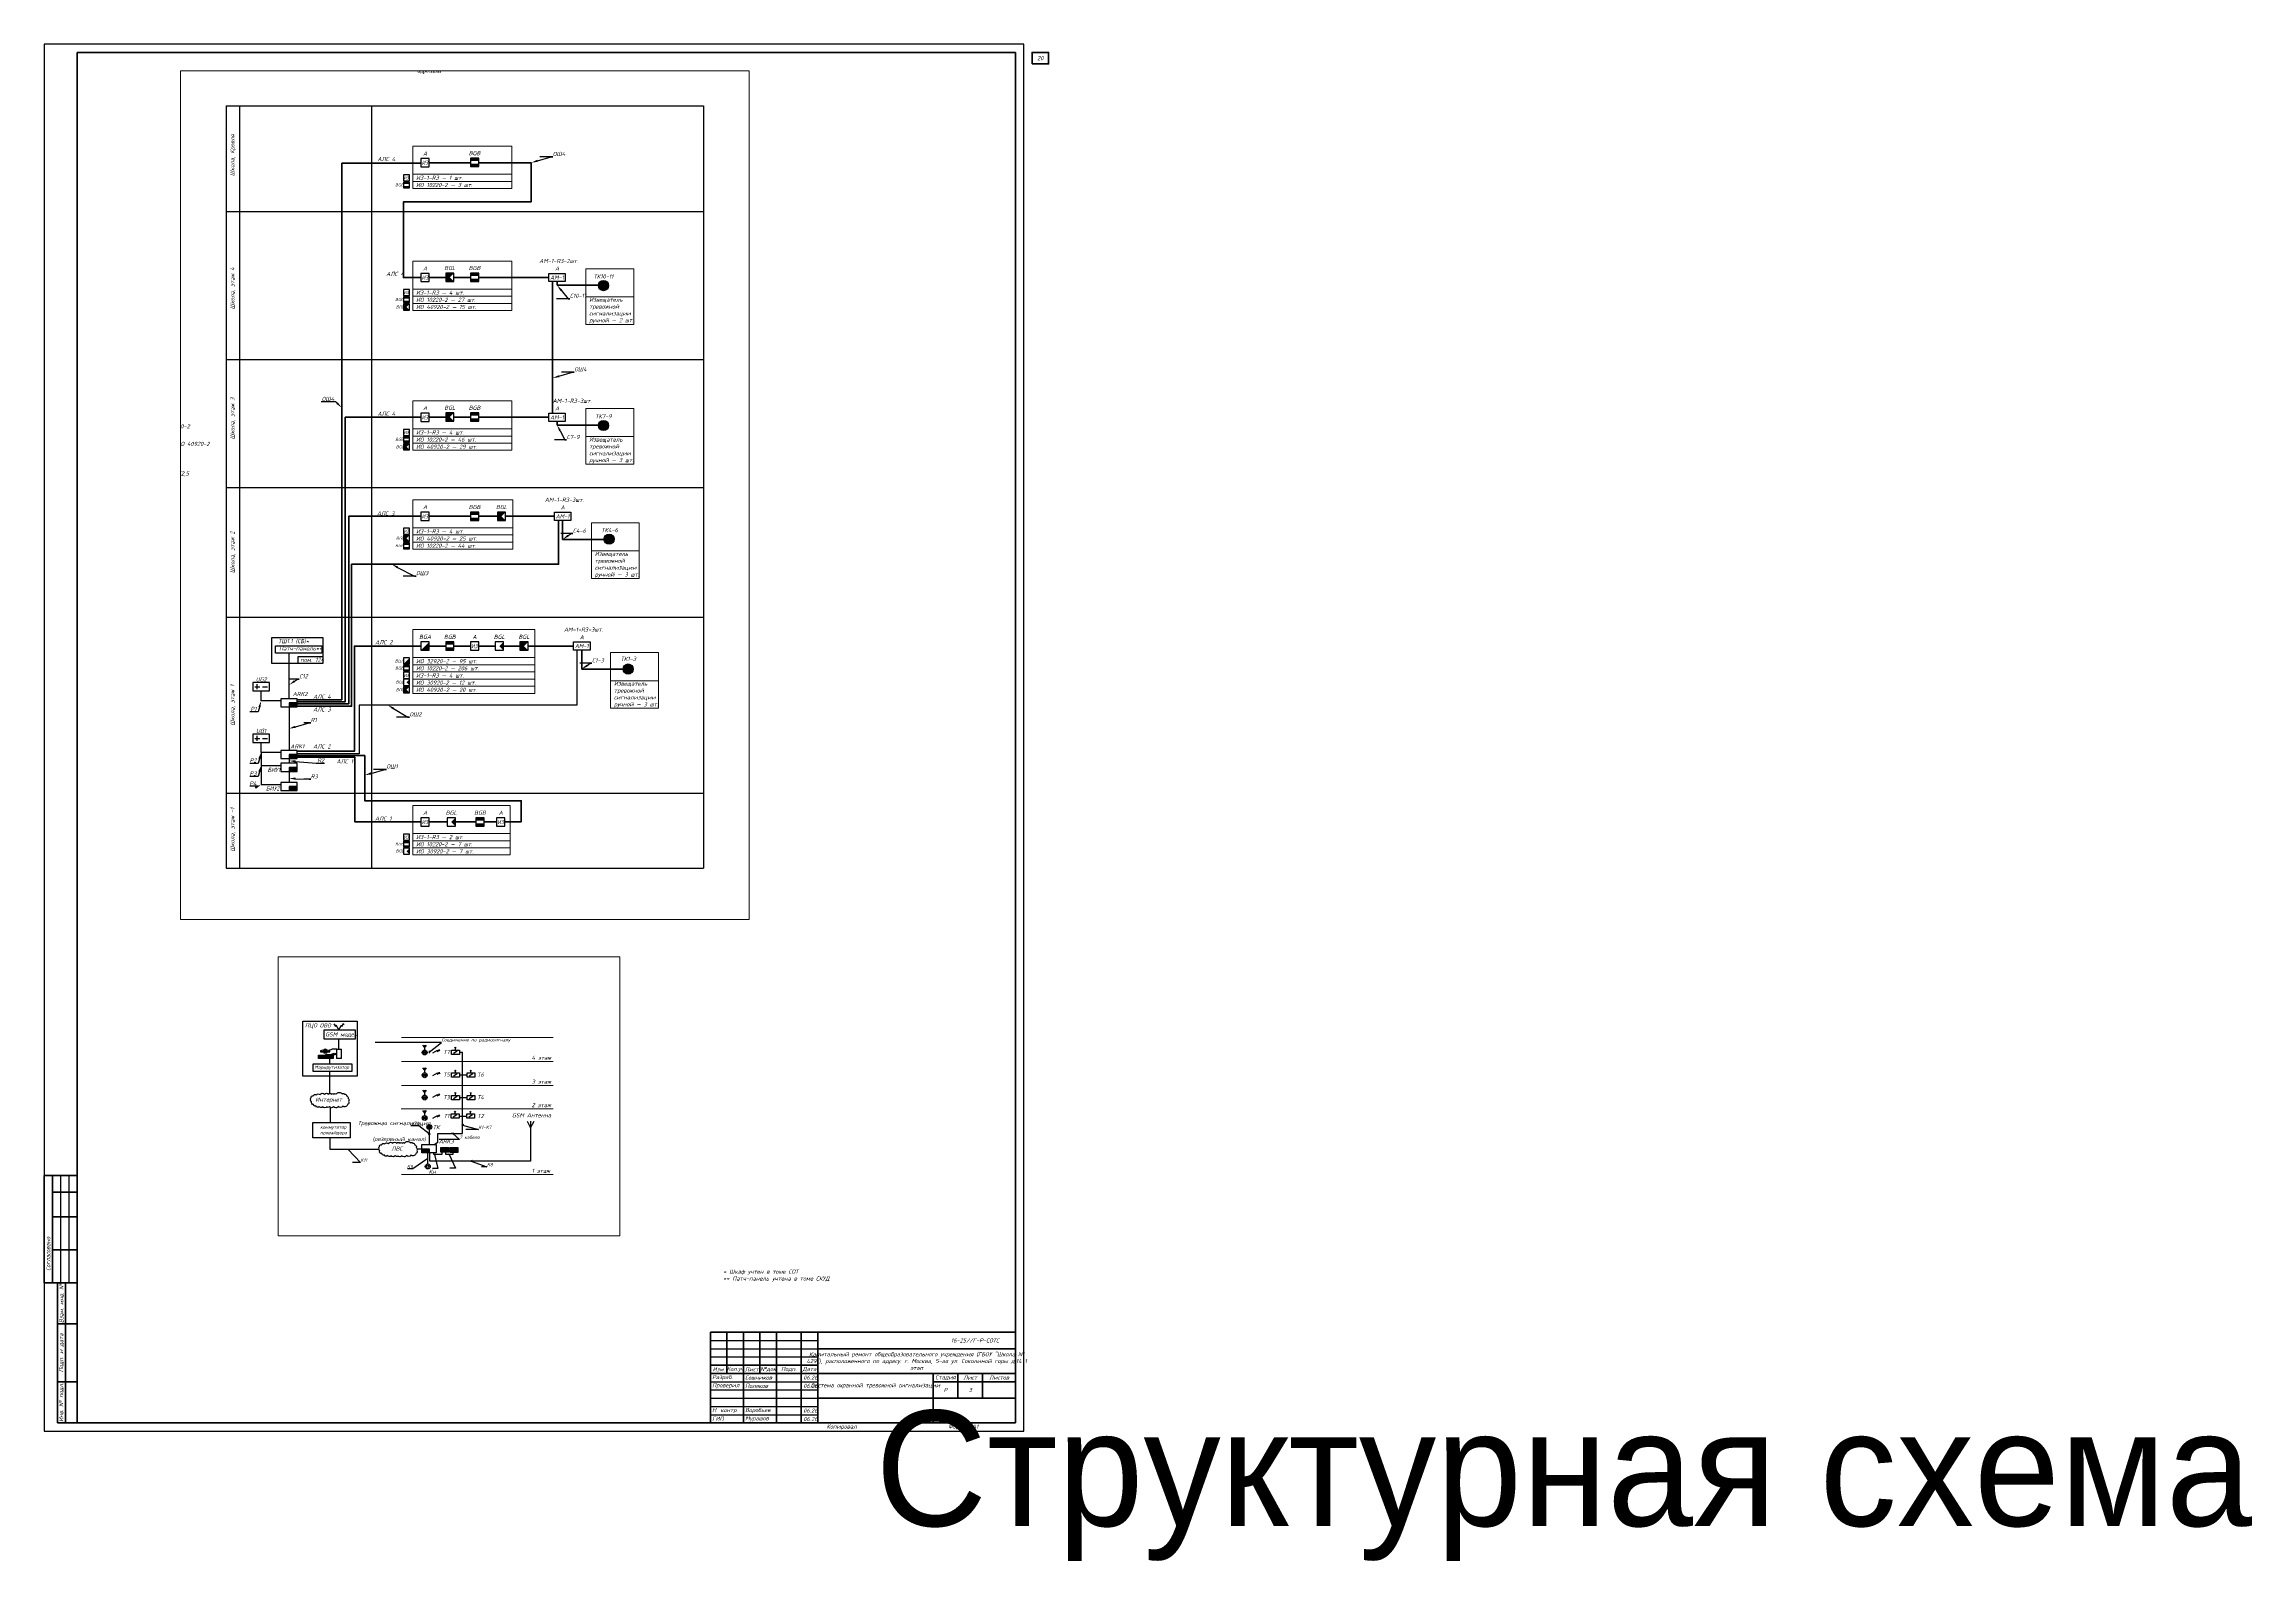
# Paper-space layout '3.Схема структурная' of a CAD drawing. Extents: x 0 to 1339, y -79 to 841.
# The model-space entities are those that its viewports show. They can reach past a viewport. Long polylines and large blocks are cut down to what shows.
import ezdxf
from ezdxf import colors
from ezdxf.entities.mleader import LeaderData, LeaderLine
from ezdxf.enums import TextEntityAlignment as Align
from ezdxf.math import Vec2, Vec3

# ---------------------------------------------------------------- set-up
doc = ezdxf.new("R2018")
doc.units = 0
doc.header["$LTSCALE"] = 100
doc.header["$PDMODE"] = 1
doc.header["$PDSIZE"] = 200
doc.layers.get('Defpoints').update_dxf_attribs({"color": 42})
for name, color, linetype in [('!!ВОК', 30, 'Continuous'), ('ODG - кабельные линии - СКУД замки магистраль', 5, 'Continuous'), ('ODG - ПС', 1, 'Continuous'), ('ODG - СКУД', 6, 'Continuous'), ('ODG - Текст', 7, 'Continuous'), ('RC-Позиционные_обозначения', 7, 'Continuous')]:
    doc.layers.add(name, color=color, linetype=linetype)
for name, color, linetype, lineweight in [('ODG - РФ', 3, 'Continuous', 30), ('RC-Извещатели_охранные', 5, 'Continuous', 30), ('RC-Источники_электропитания', 3, 'Continuous', 30), ('RC-Линии_связи-Питание_12-24В', 3, 'Continuous', 30), ('RC-Приборы_управления_и_блоки_индикации', 1, 'Continuous', 30), ('RC-Прочее_оборудование', 1, 'Continuous', 30), ('RC-Таблицы', 7, 'Continuous', 0), ('АП_АСУ_ОсновнаяТолстая', 7, 'Continuous', 30), ('текст', 7, 'Continuous', 13)]:
    doc.layers.add(name, color=color, linetype=linetype, lineweight=lineweight)
doc.layers.add('ODG - СОТС', color=7, linetype='Continuous', true_color=0xff5800)
doc.styles.add('ISOCPEUR', font='isocpeui.ttf', dxfattribs={"height": 250})
doc.styles.get("Standard").update_dxf_attribs({"font": 'arial.ttf'})
doc.linetypes.add('ограждение1', pattern='A,0.25,-0.1,[133,ltypeshp.shx,S=0.1,R=0,X=-0.1,Y=0],-0.1,1', length=1.45)

# ---------------------------------------------------------------- blocks, each defined once
blk = doc.blocks.new('*U71')
at = {"linetype": 'Continuous', "lineweight": 25}
for p, q in [((594, 841), (0, 841)), ((0, 841), (0, 0)), ((594, 0), (594, 841)), ((10, 155), (10, 90)), ((15, 155), (15, 90)), ((404, 55), (469, 55)), ((404, 50), (469, 50)), ((404, 45), (469, 45)), ((404, 30), (469, 30)), ((404, 25), (469, 25)), ((404, 20), (469, 20)), ((404, 15), (469, 15)), ((0, 0), (594, 0)), ((404, 10), (469, 10))]:
    blk.add_line(p, q, dxfattribs=at)
at = {"linetype": 'Continuous', "lineweight": 60}
for p, q in [((589, 836), (20, 836)), ((20, 836), (20, 5)), ((589, 5), (589, 836)), ((20, 155), (0, 155)), ((0, 155), (0, 90)), ((5, 155), (5, 90)), ((20, 145), (5, 145)), ((20, 130), (5, 130)), ((20, 110), (5, 110)), ((20, 90), (0, 90)), ((8, 90), (8, 5)), ((13, 90), (13, 5)), ((8, 65), (20, 65)), ((404, 60), (589, 60)), ((404, 5), (404, 60)), ((414, 60), (414, 35)), ((424, 60), (424, 5)), ((434, 60), (434, 35)), ((444, 60), (444, 5)), ((459, 60), (459, 5)), ((469, 5), (469, 60)), ((589, 5), (589, 60)), ((469, 50), (589, 50)), ((8, 30), (20, 30)), ((404, 40), (469, 40)), ((404, 35), (589, 35)), ((539, 35), (539, 5)), ((539, 30), (589, 30)), ((554, 35), (554, 20)), ((569, 35), (569, 20)), ((469, 20), (589, 20)), ((8, 5), (20, 5)), ((20, 5), (589, 5))]:
    blk.add_line(p, q, dxfattribs=at)
at = {"linetype": 'Continuous', "lineweight": 40}
blk.add_line((539, 5), (539, 35), dxfattribs=at)
at = {"lineweight": 60}
blk.add_lwpolyline([(599, 829), (609, 829), (609, 836), (599, 836)], close=True, dxfattribs=at)
at = {"linetype": 'Continuous', "char_height": 2.5, "attachment_point": 5, "rotation": 90, "style": 'ISOCPEUR'}
for s, insert, width in [('Согласовано', (2.5, 107.5), 35), ('Взам. инв. №', (10.5, 77.5), 25), ('Подп. и дата', (10.5, 47.5), 35), ('Инв. № подл.', (10.5, 17.5), 25)]:
    blk.add_mtext(s, dxfattribs=dict(at, insert=insert, width=width))
at = {"linetype": 'Continuous', "char_height": 2.5, "style": 'ISOCPEUR'}
for s, insert, width, attachment_point in [('16-25//Г-Р-СОТС', (579, 55), 110, 6), ('Капитальный ремонт общеобразовательного учреждения (ГБОУ "Школа № 429"), расположенного по адресу: г. Москва, 5-ая ул. Соколиной горы д.14 1 этап', (529, 42.5), 120, 5), ('Разраб.', (405, 32.5), 19, 4), ('Проверил', (405, 27.5), 19, 4), ('Сошников', (425, 32.5), 19, 4), ('Поляков', (425, 27.5), 19, 4), ('06.26', (460.3, 32.5), 10, 4), ('06.26', (460.3, 27.5), 10, 4), ('Н. контр.', (405, 12.5), 19, 4), ('Воробьев', (425, 12.5), 19, 4), ('06.26', (460.3, 12.5), 10, 4), ('Р', (546.5, 25), 15, 5), ('ГИП', (405, 7.5), 19, 4), ('Мурашов', (425, 7.5), 19, 4), ('06.26', (460.3, 7.4), 10, 4), ('Копировал', (483.5, 2.5), 25, 5), ('Формат', (554.5, 2.5), 16, 5)]:
    blk.add_mtext(s, dxfattribs=dict(at, insert=insert, width=width, attachment_point=attachment_point))
at = {"char_height": 2.5, "attachment_point": 5, "style": 'ISOCPEUR'}
for s, insert, width in [('Изм.', (409, 37.5), 10), ('Кол.уч', (419, 37.5), 10), ('Лист', (429, 37.5), 10), ('№док', (439, 37.5), 10), ('Подп.', (451.5, 37.5), 15), ('Дата', (464, 37.5), 10), ('Стадия', (546.5, 32.5), 15), ('Лист', (561.5, 32.5), 15), ('Листов', (579, 32.5), 20)]:
    blk.add_mtext(s, dxfattribs=dict(at, insert=insert, width=width))
at = {"linetype": 'Continuous', "insert": (504, 27.5), "char_height": 2.5, "width": 70, "attachment_point": 5, "line_spacing_factor": 0.8, "style": 'ISOCPEUR'}
blk.add_mtext('Система охранной тревожной сигнализации', dxfattribs=at)
at = {"style": 'ISOCPEUR'}
for tag, p in [('Сквозная_нумерация', (604, 832.5)), ('Форма3_номер_листа', (561.5, 25)), ('Форма3_количество_листов', (579, 25))]:
    blk.add_attdef(tag, text='', height=2.5, dxfattribs=at).set_placement(p, align=Align.MIDDLE_CENTER)
blk.add_attdef('Форма3_дополнительный_шифр', text='', height=2.5, dxfattribs=at).set_placement((579, 55), align=Align.MIDDLE_LEFT)
at = {"lineweight": 30, "flags": 104}
blk.add_attdef('Форма3_наименование_чертежа', text='', height=2.5, dxfattribs=at).set_placement((504, 12.5), align=Align.MIDDLE_CENTER)
at = {"style": 'ISOCPEUR', "flags": 8}
blk.add_attdef('Формат', (562.5, 1.5), '', height=2.5, dxfattribs=at)
blk = doc.blocks.new('RC-UGO-PPK-01')
blk.add_wipeout([(5, -2.5), (5, 2.5), (-5, 2.5), (-5, -2.5)]).dxf.layer = 'RC-Приборы_управления_и_блоки_индикации'
blk.add_wipeout([(-5, -2.5), (-5, 2.5), (5, 2.5), (5, -2.5)]).dxf.layer = 'RC-Приборы_управления_и_блоки_индикации'
at = {"layer": 'RC-Приборы_управления_и_блоки_индикации'}
h = blk.add_hatch(color=256, dxfattribs=at)
h.dxf.hatch_style = 1
h.paths.add_polyline_path([(5, -2.5), (5, 0), (0, 0), (0, -2.5)])
blk.add_lwpolyline([(-5, -2.5), (5, -2.5), (5, 2.5), (-5, 2.5)], close=True, dxfattribs=at)
for points in [[(5, 0), (0, 0), (0, -2.5)], [(0, 0), (5, 0)]]:
    blk.add_lwpolyline(points, dxfattribs=at)
at = {"layer": 'RC-Приборы_управления_и_блоки_индикации', "style": 'ISOCPEUR'}
blk.add_attdef('PSTN', text='', height=1.5, dxfattribs=at).set_placement((5, 2.5), align=Align.BOTTOM_CENTER)
blk = doc.blocks.new('RC-UGO-IZ-01')
blk.add_wipeout([(-2.5, -2.5), (-2.5, 2.5), (2.5, 2.5), (2.5, -2.5)]).dxf.layer = 'RC-Прочее_оборудование'
at = {"layer": 'RC-Прочее_оборудование'}
blk.add_lwpolyline([(-2.5, 2.5), (-2.5, -2.5), (2.5, -2.5), (2.5, 2.5), (-2.5, 2.5)], dxfattribs=at)
blk.add_point((0, 0), dxfattribs=at)
at = {"layer": 'RC-Прочее_оборудование', "style": 'ISOCPEUR', "width": 0.8}
blk.add_text('ИЗ', height=2.5, dxfattribs=at).set_placement((-2, -1.3))
at = {"layer": 'RC-Прочее_оборудование', "style": 'ISOCPEUR'}
blk.add_attdef('PSTN', text='', height=2.5, dxfattribs=at).set_placement((5.7, 2.6), align=Align.BOTTOM_CENTER)
blk = doc.blocks.new('RC-UGO-IOZ-02')
blk.add_wipeout([(2.5, -2.5), (2.5, 2.5), (-2.5, 2.5), (-2.5, -2.5)]).dxf.layer = 'RC-Извещатели_охранные'
blk.add_wipeout([(-2.5, -2.5), (-2.5, 2.5), (2.5, 2.5), (2.5, -2.5)]).dxf.layer = 'RC-Извещатели_охранные'
at = {"layer": 'RC-Извещатели_охранные'}
h = blk.add_hatch(color=256, dxfattribs=at)
h.dxf.hatch_style = 1
h.paths.add_polyline_path([(2.5, -2.5), (2.5, 2.5), (0, 0), (-2.5, -2.5)])
blk.add_lwpolyline([(-2.5, -2.5), (2.5, -2.5), (2.5, 2.5), (-2.5, 2.5)], close=True, dxfattribs=at)
at = {"layer": 'RC-Извещатели_охранные', "color": 7, "style": 'ISOCPEUR', "width": 0.8}
blk.add_attdef('PSTN', text='', height=2.5, dxfattribs=at).set_placement((1, 2.6), align=Align.BOTTOM_LEFT)
blk = doc.blocks.new('RC-UGO-IOPPA-01')
blk.add_wipeout([(2.5, -2.5), (2.5, 2.5), (-2.5, 2.5), (-2.5, -2.5)]).dxf.layer = 'RC-Извещатели_охранные'
blk.add_wipeout([(-2.5, -2.5), (-2.5, 2.5), (2.5, 2.5), (2.5, -2.5)]).dxf.layer = 'RC-Извещатели_охранные'
at = {"layer": 'RC-Извещатели_охранные'}
h = blk.add_hatch(color=256, dxfattribs=at)
h.dxf.hatch_style = 1
h.paths.add_polyline_path([(2.5, -2.5), (2.5, 2.5), (0, 0)])
blk.add_lwpolyline([(-2.5, -2.5), (2.5, -2.5), (2.5, 2.5), (-2.5, 2.5)], close=True, dxfattribs=at)
at = {"layer": 'RC-Извещатели_охранные', "style": 'ISOCPEUR'}
blk.add_attdef('PSTN', text='', height=2.5, dxfattribs=at).set_placement((1, 2.6), align=Align.BOTTOM_LEFT)
blk = doc.blocks.new('RC-UGO-IOPO-02')
blk.add_wipeout([(2.5, -2.5), (2.5, 2.5), (-2.5, 2.5), (-2.5, -2.5)])
blk.add_wipeout([(-2.5, -2.5), (-2.5, 2.5), (2.5, 2.5), (2.5, -2.5)])
h = blk.add_hatch(color=256)
h.dxf.hatch_style = 1
h.paths.add_polyline_path([(2.5, -2.5), (0, 0), (2.5, 2.5), (-2.5, 2.5), (-2.5, -2.5)])
blk.add_lwpolyline([(-2.5, -2.5), (2.5, -2.5), (2.5, 2.5), (-2.5, 2.5)], close=True)
at = {"style": 'ISOCPEUR'}
blk.add_attdef('PSTN', text='', height=2.5, dxfattribs=at).set_placement((1, 2.6), align=Align.BOTTOM_LEFT)
blk = doc.blocks.new('RC-UGO-IOM-02')
at = {"layer": 'RC-Извещатели_охранные'}
blk.add_point((0, 0), dxfattribs=at)
blk.add_wipeout([(2.5, -2.5), (2.5, 2.5), (-2.5, 2.5), (-2.5, -2.5)]).dxf.layer = 'RC-Извещатели_охранные'
blk.add_wipeout([(-2.5, -2.5), (-2.5, 2.5), (2.5, 2.5), (2.5, -2.5)]).dxf.layer = 'RC-Извещатели_охранные'
h = blk.add_hatch(color=256, dxfattribs=at)
h.dxf.hatch_style = 1
h.paths.add_polyline_path([(2.5, 0.8), (2.5, 2.5), (-2.5, 2.5), (-2.5, 0.8)])
h = blk.add_hatch(color=256, dxfattribs=at)
h.dxf.hatch_style = 1
h.paths.add_polyline_path([(2.5, -2.5), (2.5, -0.8), (-2.5, -0.8), (-2.5, -2.5)])
blk.add_lwpolyline([(-2.5, -2.5), (2.5, -2.5), (2.5, 2.5), (-2.5, 2.5)], close=True, dxfattribs=at)
at = {"layer": 'RC-Извещатели_охранные', "style": 'ISOCPEUR'}
blk.add_attdef('PSTN', text='', height=2.5, dxfattribs=at).set_placement((1, 2.6), align=Align.BOTTOM_LEFT)
blk = doc.blocks.new('RC-UGO-IP24-02')
blk.add_wipeout([(5, -2.5), (5, 2.5), (-5, 2.5), (-5, -2.5)])
blk.add_wipeout([(-5, -2.5), (-5, 2.5), (5, 2.5), (5, -2.5)])
blk.add_lwpolyline([(-5, -2.5), (5, -2.5), (5, 2.5), (-5, 2.5)], close=True)
for points in [[(-3.9, 0), (-0.9, 0)], [(-2.4, -1.5), (-2.4, 1.5)], [(0.9, 0), (3.9, 0)]]:
    blk.add_lwpolyline(points)
blk.add_point((0, 0))
at = {"style": 'ISOCPEUR'}
blk.add_attdef('PSTN', text='', height=2.5, dxfattribs=at).set_placement((6.1, 2.4), align=Align.BOTTOM_CENTER)
blk = doc.blocks.new('RC-UGO-AM-01')
blk.add_wipeout([(-5, 2.5), (5, 2.5), (5, -2.5), (-5, -2.5)])
blk.add_point((0, 0))
blk.add_wipeout([(5, 2.5), (5, -2.5), (-5, -2.5), (-5, 2.5)])
blk.add_wipeout([(-5, -2.5), (-5, 2.5), (5, 2.5), (5, -2.5)])
blk.add_lwpolyline([(-5, 2.5), (5, 2.5), (5, -2.5), (-5, -2.5), (-5, 2.5)], close=True)
blk.add_lwpolyline([(-5, 2.5), (-5, 2.5)])
blk.add_lwpolyline([(-5, 2.5), (-5, 2.5)])
at = {"ltscale": 100, "style": 'ISOCPEUR', "width": 0.9}
blk.add_text('АМ-1', height=2.5, dxfattribs=at).set_placement((0, 0), align=Align.MIDDLE)
at = {"style": 'ISOCPEUR'}
blk.add_attdef('PSTN', text='', height=2.5, dxfattribs=at).set_placement((2.3, 2.4), align=Align.BOTTOM_LEFT)
blk = doc.blocks.new('*T38')
at = {"layer": 'RC-Таблицы', "color": 0, "linetype": 'ByBlock', "lineweight": 50, "transparency": 16777216}
for p, q in [((0, 0), (18000, 0)), ((4300, 0), (4300, -9912)), ((18000, 0), (18000, -12354)), ((0, -12354), (18000, -12354))]:
    blk.add_line(p, q, dxfattribs=at)
at = {"layer": 'RC-Таблицы', "color": 0, "linetype": 'ByBlock', "lineweight": 20, "transparency": 16777216}
blk.add_line((0, -9912), (18000, -9912), dxfattribs=at)
at = {"layer": 'RC-Таблицы', "color": 0, "lineweight": 30, "transparency": 16777216, "char_height": 250, "style": 'ISOCPEUR'}
for s, insert, width, attachment_point in [('УГО', (750, -533), 1100, 5), ('Позиционное обозначение', (2900, -533), 2400, 5), ('Прибор приемно-контрольный и управления охранно-пожарный адресный R3-Рубеж-2ОП', (4500, -1638), 13300, 4), ('Наименование оборудования', (11150, -533), 13300, 5), ('ARKn', (2900, -1638), 2400, 5), ('xAy.z', (2900, -2658), 2400, 5), ('Изолятор шлейфа ИЗ-1-R3', (4500, -2658), 13300, 4), ('xBGAy.z', (2900, -3558), 2400, 5), ('Извещатель охранный поверхностный звуковой адресный ИО 32920-2', (4500, -3558), 13300, 4), ('xBGLy.z', (2900, -4542), 2400, 5), ('Извещатель охранный поверхностный оптико-электронный адресный ИО 30920-2', (4500, -4542), 13300, 4), ('xBGBy.z', (2900, -6592), 2400, 5), ('xBGLy.z', (2900, -5608), 2400, 5), ('Извещатель охранный объемный оптико-электронный пассивный адресный ИО 40920-2', (4500, -5608), 13300, 4), ('Извещатель охранный магнитоуправляемый адресный ИО 10220-2', (4500, -6592), 13300, 4), ('1UG1.157', (2900, -7577), 2400, 5), ('Источник вторичного электропитания резервированный адресный ИВЭПР 24/2,5 RS-R3 2х17 БР', (4500, -7577), 13300, 4), ('xAy.z', (2900, -8562), 2400, 5), ('БИУ1', (2900, -9462), 2400, 5), ('Адресная метка АМ-1-R3', (4500, -8562), 13300, 4), ('{\\C256;Блок индикации и управления "Рубеж-БИУ"}', (4500, -9462), 13300, 4), ('Примечание. В перечне условных обозначений:^Jx - номер прибора управления (ППКОПУ, контроллера),^Jy - номер линии связи от прибора управления (ППКОПУ, контроллера),^Jz - значение адреса устройства,^Jn - порядковый номер устройства.', (200, -11133), 17600, 4)]:
    blk.add_mtext(s, dxfattribs=dict(at, insert=insert, width=width, attachment_point=attachment_point))
at = {"layer": 'RC-Таблицы', "color": 0, "lineweight": 30, "transparency": 16777216, "xscale": 100, "yscale": 100, "zscale": 100}
blk.add_blockref('RC-UGO-PPK-01', (750, -1638), dxfattribs=at)
at = {"layer": 'RC-Таблицы', "color": 0, "linetype": 'ByBlock', "lineweight": 50, "transparency": 16777216}
blk.add_line((0, -1067), (18000, -1067), dxfattribs=at)
at = {"layer": 'RC-Таблицы', "color": 0, "lineweight": 30, "transparency": 16777216, "xscale": 100, "yscale": 100, "zscale": 100}
blk.add_blockref('RC-UGO-IZ-01', (750, -2658), dxfattribs=at)
at = {"layer": 'RC-Таблицы', "color": 0, "linetype": 'ByBlock', "lineweight": 20, "transparency": 16777216}
blk.add_line((0, -2208), (18000, -2208), dxfattribs=at)
at = {"layer": 'RC-Таблицы', "color": 0, "lineweight": 30, "transparency": 16777216, "xscale": 100, "yscale": 100, "zscale": 100}
blk.add_blockref('RC-UGO-IOZ-02', (750, -3558), dxfattribs=at)
at = {"layer": 'RC-Таблицы', "color": 0, "linetype": 'ByBlock', "lineweight": 20, "transparency": 16777216}
blk.add_line((0, -3108), (18000, -3108), dxfattribs=at)
at = {"layer": 'RC-Таблицы', "color": 0, "lineweight": 30, "transparency": 16777216, "xscale": 100, "yscale": 100, "zscale": 100}
blk.add_blockref('RC-UGO-IOPPA-01', (750, -4542), dxfattribs=at)
at = {"layer": 'RC-Таблицы', "color": 0, "linetype": 'ByBlock', "lineweight": 20, "transparency": 16777216}
blk.add_line((0, -4008), (18000, -4008), dxfattribs=at)
at = {"layer": 'RC-Таблицы', "color": 0, "lineweight": 30, "transparency": 16777216, "xscale": 100, "yscale": 100, "zscale": 100}
blk.add_blockref('RC-UGO-IOPO-02', (750, -5608), dxfattribs=at)
at = {"layer": 'RC-Таблицы', "color": 0, "linetype": 'ByBlock', "lineweight": 20, "transparency": 16777216}
blk.add_line((0, -5075), (18000, -5075), dxfattribs=at)
at = {"layer": 'RC-Таблицы', "color": 0, "lineweight": 30, "transparency": 16777216, "xscale": 100, "yscale": 100, "zscale": 100}
blk.add_blockref('RC-UGO-IOM-02', (750, -6592), dxfattribs=at)
at = {"layer": 'RC-Таблицы', "color": 0, "linetype": 'ByBlock', "lineweight": 20, "transparency": 16777216}
blk.add_line((0, -6142), (18000, -6142), dxfattribs=at)
at = {"layer": 'RC-Таблицы', "color": 0, "lineweight": 30, "transparency": 16777216, "xscale": 100, "yscale": 100, "zscale": 100}
blk.add_blockref('RC-UGO-IP24-02', (750, -7577), dxfattribs=at)
at = {"layer": 'RC-Таблицы', "color": 0, "linetype": 'ByBlock', "lineweight": 20, "transparency": 16777216}
blk.add_line((0, -7042), (18000, -7042), dxfattribs=at)
at = {"layer": 'RC-Таблицы', "color": 0, "lineweight": 30, "transparency": 16777216, "xscale": 100, "yscale": 100, "zscale": 100}
blk.add_blockref('RC-UGO-AM-01', (750, -8562), dxfattribs=at)
at = {"layer": 'RC-Таблицы', "color": 0, "linetype": 'ByBlock', "lineweight": 50, "transparency": 16777216}
for p, q in [((0, 0), (0, -12354)), ((1500, 0), (1500, -9912))]:
    blk.add_line(p, q, dxfattribs=at)
at = {"layer": 'RC-Таблицы', "color": 0, "linetype": 'ByBlock', "lineweight": 20, "transparency": 16777216}
for p, q in [((0, -8112), (18000, -8112)), ((0, -9012), (18000, -9012))]:
    blk.add_line(p, q, dxfattribs=at)
blk = doc.blocks.new('*U33')
at = {"layer": 'ODG - ПС', "lineweight": 30}
h = blk.add_hatch(color=7, dxfattribs=at)
h.dxf.hatch_style = 1
h.set_gradient(color1=(255, 255, 255), one_color=1, tint=1)
h.paths.add_polyline_path([(-240, -150), (240, -150), (240, 150), (-240, 150)])
for p, q in [((-140, 0), (-20, 0)), ((-80, 60), (-80, -60)), ((20, 0), (140, 0))]:
    blk.add_line(p, q, dxfattribs=at)
blk.add_lwpolyline([(-240, 150), (240, 150), (240, -150), (-240, -150)], close=True, dxfattribs=at)
blk = doc.blocks.new('*U32')
at = {"layer": 'ODG - ПС', "lineweight": 30}
h = blk.add_hatch(color=7, dxfattribs=at)
h.dxf.hatch_style = 1
h.set_gradient(color1=(255, 255, 255), one_color=1, tint=1)
h.paths.add_polyline_path([(-240, -150), (240, -150), (240, 150), (-240, 150)])
blk.add_lwpolyline([(-240, 150), (240, 150), (240, -150), (-240, -150)], close=True, dxfattribs=at)
at = {"color": 3, "ltscale": 20, "insert": (0, 0), "char_height": 140.6, "attachment_point": 5, "style": 'ISOCPEUR'}
blk.add_mtext_dynamic_manual_height_columns('{\\C1;БЗС}', width=140.62, gutter_width=12.5, heights=[0], dxfattribs=at)
blk = doc.blocks.new('АРМ 12')
h = blk.add_hatch(color=0)
h.dxf.hatch_style = 1
h.set_gradient(color1=(255, 255, 255), one_color=1, tint=1, name='CYLINDER')
h.paths.add_polyline_path([(115857, 11443, 0.554915), (115857, 11500), (115779, 11501), (115778, 11444)])
at = {"color": 0, "lineweight": 30}
for points in [[(115724, 11530), (115926, 11530), (115926, 11406), (115724, 11406)], [(115724, 11185), (116285, 11185), (116285, 10923), (115724, 10923)]]:
    blk.add_lwpolyline(points, close=True, dxfattribs=at)
for centre, start, end in [((115767, 11165), 27.94113, 152.05887), ((115767, 10943), 207.94113, 332.05887), ((116241, 11165), 27.94113, 152.05887), ((116241, 10943), 207.94113, 332.05887)]:
    blk.add_arc(centre, 43.4, start, end, dxfattribs=at)
for points in [[(115873, 11472), (115965, 11447), (115980, 11391), (115980, 11286), (116004, 11185)], [(115927, 11912), (115978, 11721), (115978, 11509), (116037, 11407), (116037, 11285), (116010, 11185)], [(116209, 11673), (116320, 11376), (116296, 11151), (116285, 11054)]]:
    blk.add_spline(points, degree=3, dxfattribs=at)
at = {"layer": 'ODG - СКУД', "color": 0, "lineweight": 30}
for p, q in [((116160, 12163), (116160, 11603)), ((115873, 11472), (115839, 11472)), ((116077, 11977), (116077, 11789)), ((116232, 12023), (116232, 11743))]:
    blk.add_line(p, q, dxfattribs=at)
for points in [[(115927, 12285), (115927, 11540), (115724, 11540), (115724, 12285)], [(115759, 12263), (115759, 11800), (115735, 11800), (115735, 12263)], [(115795, 12263), (115795, 11800), (115772, 11800), (115772, 12263)], [(115829, 12263), (115829, 11800), (115805, 11800), (115805, 12263)], [(115867, 12263), (115867, 11800), (115843, 11800), (115843, 12263)], [(115906, 12263), (115906, 12235), (115883, 12235), (115883, 12263)], [(115906, 12217), (115906, 11800), (115883, 11800), (115883, 12217)], [(115759, 11655), (115759, 11564), (115735, 11564), (115735, 11655)], [(115744, 11767), (115744, 11692), (115765, 11692), (115765, 11767)], [(115765, 11744), (115765, 11716), (115788, 11716), (115788, 11744)], [(115795, 11655), (115795, 11564), (115772, 11564), (115772, 11655)], [(115829, 11655), (115829, 11564), (115805, 11564), (115805, 11655)], [(115867, 11655), (115867, 11564), (115843, 11564), (115843, 11655)], [(115876, 11767), (115876, 11692), (115852, 11692), (115852, 11767)], [(115906, 11767), (115906, 11692), (115883, 11692), (115883, 11767)], [(115906, 11655), (115906, 11564), (115883, 11564), (115883, 11655)]]:
    blk.add_lwpolyline(points, close=True, dxfattribs=at)
for points in [[(116185, 12163), (116135, 12163), (116135, 11603), (116185, 11603), (116232, 11743)], [(116232, 12023), (116185, 12163)]]:
    blk.add_lwpolyline(points, dxfattribs=at)
blk.add_lwpolyline([(115857, 11500, -0.554915), (115857, 11443), (115778, 11444), (115779, 11501)], format="xyb", close=True, dxfattribs=at)
for start, end in [(101.53696, 131.29354), (228.70646, 258.46304), (305.46823, 54.53177)]:
    blk.add_arc((116160, 11883), 125, start, end, dxfattribs=at)
blk = doc.blocks.new('_Oblique')
at = {"color": 0, "linetype": 'ByBlock', "lineweight": -2}
blk.add_line((-0.5, -0.5), (0.5, 0.5), dxfattribs=at)
blk = doc.blocks.new('A$C4BEF081A')
at = {"color": 3}
for points in [[(-17, -35), (-50, 35)], [(-17, -128), (-17, 35)], [(-17, -35), (17, 35)], [(94, -190), (-128, -338)]]:
    blk.add_lwpolyline(points, dxfattribs=at)
blk.add_lwpolyline([(-254, -128), (220, -128), (220, -400), (-254, -400)], close=True, dxfattribs=at)
blk = doc.blocks.new('A$Cfe3f4523')
h = blk.add_hatch(color=255)
h.dxf.hatch_style = 1
edge = h.paths.add_edge_path()
edge.add_arc((50, 54), 73.8, 0, 360)
for points in [[(50, 356), (-57, 510)], [(50, 202), (50, 510)], [(50, 356), (157, 510)]]:
    blk.add_lwpolyline(points)
at = {"layer": 'ODG - СОТС', "color": 7, "lineweight": 30}
for radius in [148, 73.8]:
    blk.add_circle((50, 54), radius, dxfattribs=at)
blk = doc.blocks.new('*U34')
at = {"layer": 'ODG - ПС'}
h = blk.add_hatch(color=20, dxfattribs=at)
h.dxf.hatch_style = 1
h.set_gradient(color1=(255, 88, 0), color2=(255, 96, 10), one_color=1, tint=0.52, name='CYLINDER')
h.paths.add_polyline_path([(75, 0, 1), (-75, 0, 1)])
at = {"layer": 'ODG - СОТС', "lineweight": 30}
h = blk.add_hatch(color=7, dxfattribs=at)
h.dxf.hatch_style = 1
h.set_gradient(color1=(255, 255, 255), one_color=1, tint=1, name='INVCYLINDER')
h.paths.add_polyline_path([(-150, 0, 1), (150, 0, 1)])
h.paths.add_polyline_path([(75, 0, -1), (-75, 0, -1)], flags=16)
for radius in [150, 75]:
    blk.add_circle((0, 0), radius, dxfattribs=at)
at = {"layer": 'ODG - Текст', "style": 'ISOCPEUR', "oblique": 15, "width": 0.8}
blk.add_attdef('НОМЕР', text='', height=250, dxfattribs=at).set_placement((0, 325), align=Align.MIDDLE_CENTER)
blk = doc.blocks.new('*T39')
at = {"layer": 'RC-Таблицы', "color": 0, "linetype": 'ByBlock', "lineweight": 5, "transparency": 16777216}
for p, q in [((0, 0), (6011, 0)), ((0, 0), (0, -3000)), ((6011, 0), (6011, -3000)), ((0, -1700), (6011, -1700)), ((0, -2133), (6011, -2133)), ((0, -2567), (6011, -2567)), ((0, -3000), (6011, -3000))]:
    blk.add_line(p, q, dxfattribs=at)
at = {"layer": 'RC-Таблицы', "color": 0, "lineweight": 30, "transparency": 16777216, "char_height": 250, "width": 5611.07, "attachment_point": 4, "style": 'ISOCPEUR'}
for s, insert in [('ИЗ-1-R3 — 4 шт.', (200, -1917)), ('ИО 10220-2 — {\\C3;46 шт.}', (200, -2350)), ('ИО 40920-2 — 29{\\C32;\\c2648525; шт.}', (200, -2783))]:
    blk.add_mtext(s, dxfattribs=dict(at, insert=insert))
blk = doc.blocks.new('*T40')
at = {"layer": 'RC-Таблицы', "color": 0, "linetype": 'ByBlock', "lineweight": 5, "transparency": 16777216}
for p, q in [((0, 0), (7400, 0)), ((0, 0), (0, -3867)), ((7400, 0), (7400, -3867)), ((0, -1700), (7400, -1700)), ((0, -2133), (7400, -2133)), ((0, -2567), (7400, -2567)), ((0, -3000), (7400, -3000)), ((0, -3433), (7400, -3433)), ((0, -3867), (7400, -3867))]:
    blk.add_line(p, q, dxfattribs=at)
at = {"layer": 'RC-Таблицы', "color": 0, "lineweight": 30, "transparency": 16777216, "char_height": 250, "width": 7000, "attachment_point": 4, "style": 'ISOCPEUR'}
for s, insert in [('ИО 32920-2 —{\\C1; 95 шт.}', (200, -1917)), ('ИО 10220-2 — {\\C3;206 шт.}', (200, -2350)), ('ИЗ-1-R3 — 4 шт.', (200, -2783)), ('ИО 30920-2 — {\\C2;12 шт.}', (200, -3217)), ('ИО 40920-2 — {\\C30;\\c2254834;20 шт.}', (200, -3650))]:
    blk.add_mtext(s, dxfattribs=dict(at, insert=insert))
blk = doc.blocks.new('*T41')
at = {"layer": 'RC-Таблицы', "color": 0, "linetype": 'ByBlock', "lineweight": 5, "transparency": 16777216}
for p, q in [((0, 0), (5900, 0)), ((0, 0), (0, -3000)), ((5900, 0), (5900, -3000)), ((0, -1700), (5900, -1700)), ((0, -2133), (5900, -2133)), ((0, -2567), (5900, -2567)), ((0, -3000), (5900, -3000))]:
    blk.add_line(p, q, dxfattribs=at)
at = {"layer": 'RC-Таблицы', "color": 0, "lineweight": 30, "transparency": 16777216, "char_height": 250, "width": 5500, "attachment_point": 4, "style": 'ISOCPEUR'}
for s, insert in [('ИЗ-1-R3 — 2 шт.', (200, -1917)), ('ИО 10220-2 — {\\C3;7 шт.}', (200, -2350)), ('ИО 30920-2 — 7{\\C2; шт.}', (200, -2783))]:
    blk.add_mtext(s, dxfattribs=dict(at, insert=insert))
blk = doc.blocks.new('*T42')
at = {"layer": 'RC-Таблицы', "color": 0, "linetype": 'ByBlock', "lineweight": 5, "transparency": 16777216}
for p, q in [((0, 0), (6068, 0)), ((0, 0), (0, -3000)), ((6068, 0), (6068, -3000)), ((0, -1700), (6068, -1700)), ((0, -2133), (6068, -2133)), ((0, -2567), (6068, -2567)), ((0, -3000), (6068, -3000))]:
    blk.add_line(p, q, dxfattribs=at)
at = {"layer": 'RC-Таблицы', "color": 0, "lineweight": 30, "transparency": 16777216, "char_height": 250, "width": 5668.3, "attachment_point": 4, "style": 'ISOCPEUR'}
for s, insert in [('ИЗ-1-R3 — 4 шт.', (200, -1917)), ('ИО 40920-2 — {\\C32;\\c2648525;25 шт.}', (200, -2350)), ('ИО 10220-2 —{\\C3; 44 шт.}', (200, -2783))]:
    blk.add_mtext(s, dxfattribs=dict(at, insert=insert))
blk = doc.blocks.new('*T43')
at = {"layer": 'RC-Таблицы', "color": 0, "linetype": 'ByBlock', "lineweight": 5, "transparency": 16777216}
for p, q in [((0, 0), (2900, 0)), ((0, 0), (0, -3375)), ((2900, 0), (2900, -3375)), ((0, -1700), (2900, -1700)), ((0, -3375), (2900, -3375))]:
    blk.add_line(p, q, dxfattribs=at)
at = {"layer": 'RC-Таблицы', "color": 0, "lineweight": 30, "transparency": 16777216, "insert": (200, -2537.5), "char_height": 250, "width": 2500, "attachment_point": 4, "style": 'ISOCPEUR'}
blk.add_mtext('Извещатель тревожной сигнализации ручной — 3 шт.', dxfattribs=at)
blk = doc.blocks.new('*T44')
at = {"layer": 'RC-Таблицы', "color": 0, "linetype": 'ByBlock', "lineweight": 5, "transparency": 16777216}
for p, q in [((0, 0), (2900, 0)), ((0, 0), (0, -3375)), ((2900, 0), (2900, -3375)), ((0, -1700), (2900, -1700)), ((0, -3375), (2900, -3375))]:
    blk.add_line(p, q, dxfattribs=at)
at = {"layer": 'RC-Таблицы', "color": 0, "lineweight": 30, "transparency": 16777216, "insert": (200, -2537.5), "char_height": 250, "width": 2500, "attachment_point": 4, "style": 'ISOCPEUR'}
blk.add_mtext('Извещатель тревожной сигнализации ручной — 3 шт.', dxfattribs=at)
blk = doc.blocks.new('*T45')
at = {"layer": 'RC-Таблицы', "color": 0, "linetype": 'ByBlock', "lineweight": 5, "transparency": 16777216}
for p, q in [((0, 0), (2900, 0)), ((0, 0), (0, -3375)), ((2900, 0), (2900, -3375)), ((0, -1700), (2900, -1700)), ((0, -3375), (2900, -3375))]:
    blk.add_line(p, q, dxfattribs=at)
at = {"layer": 'RC-Таблицы', "color": 0, "lineweight": 30, "transparency": 16777216, "insert": (200, -2537.5), "char_height": 250, "width": 2500, "attachment_point": 4, "style": 'ISOCPEUR'}
blk.add_mtext('Извещатель тревожной сигнализации ручной — 3 шт.', dxfattribs=at)
blk = doc.blocks.new('*T46')
at = {"layer": 'RC-Таблицы', "color": 0, "linetype": 'ByBlock', "lineweight": 5, "transparency": 16777216}
for p, q in [((0, 0), (6011, 0)), ((0, 0), (0, -2567)), ((6011, 0), (6011, -2567)), ((0, -1700), (6011, -1700)), ((0, -2133), (6011, -2133)), ((0, -2567), (6011, -2567))]:
    blk.add_line(p, q, dxfattribs=at)
at = {"layer": 'RC-Таблицы', "color": 0, "lineweight": 30, "transparency": 16777216, "char_height": 250, "width": 5611.07, "attachment_point": 4, "style": 'ISOCPEUR'}
for s, insert in [('ИЗ-1-R3 — 1 шт.', (200, -1917)), ('ИО 10220-2 — {\\C3;3 шт.}', (200, -2350))]:
    blk.add_mtext(s, dxfattribs=dict(at, insert=insert))
blk = doc.blocks.new('*T36')
at = {"layer": 'RC-Таблицы', "color": 0, "linetype": 'ByBlock', "lineweight": 5, "transparency": 16777216}
for p, q in [((0, 0), (6011, 0)), ((0, 0), (0, -3000)), ((6011, 0), (6011, -3000)), ((0, -1700), (6011, -1700)), ((0, -2133), (6011, -2133)), ((0, -2567), (6011, -2567)), ((0, -3000), (6011, -3000))]:
    blk.add_line(p, q, dxfattribs=at)
at = {"layer": 'RC-Таблицы', "color": 0, "lineweight": 30, "transparency": 16777216, "char_height": 250, "width": 5611.07, "attachment_point": 4, "style": 'ISOCPEUR'}
for s, insert in [('ИЗ-1-R3 — 4 шт.', (200, -1917)), ('ИО 10220-2 — {\\C3;27 шт.}', (200, -2350)), ('ИО 40920-2 — 15{\\C32;\\c2648525; шт.}', (200, -2783))]:
    blk.add_mtext(s, dxfattribs=dict(at, insert=insert))
blk = doc.blocks.new('*T37')
at = {"layer": 'RC-Таблицы', "color": 0, "linetype": 'ByBlock', "lineweight": 5, "transparency": 16777216}
for p, q in [((0, 0), (2900, 0)), ((0, 0), (0, -3375)), ((2900, 0), (2900, -3375)), ((0, -1700), (2900, -1700)), ((0, -3375), (2900, -3375))]:
    blk.add_line(p, q, dxfattribs=at)
at = {"layer": 'RC-Таблицы', "color": 0, "lineweight": 30, "transparency": 16777216, "insert": (200, -2537.5), "char_height": 250, "width": 2500, "attachment_point": 4, "style": 'ISOCPEUR'}
blk.add_mtext('Извещатель тревожной сигнализации ручной — 2 шт.', dxfattribs=at)

msp = doc.modelspace()

# ---------------------------------------------------------------- hatches: boundary and pattern name
h = msp.add_hatch(color=3)
h.dxf.hatch_style = 1
h.paths.add_polyline_path([(166721, 18587), (167157, 18587), (167157, 18341), (166721, 18341)])

# ---------------------------------------------------------------- linework, layer by layer
at = {"layer": '!!ВОК', "color": 60, "linetype": 'ограждение1', "lineweight": 50, "ltscale": 500}
msp.add_line((115554, 38471), (118307, 38471), dxfattribs=at)
at = {"layer": '!!ВОК', "color": 3, "linetype": 'ограждение1', "lineweight": 50, "ltscale": 500}
for p, q in [((115554, 31509), (123554, 31509)), ((123554, 31509), (123554, 31044)), ((123554, 31044), (126054, 31044)), ((115554, 23032), (123554, 23032)), ((123554, 23032), (123554, 22566)), ((123554, 22566), (126054, 22566))]:
    msp.add_line(p, q, dxfattribs=at)
at = {"layer": '!!ВОК', "color": 6, "linetype": 'ограждение1', "lineweight": 50, "ltscale": 500}
for p, q in [((115554, 17030), (121554, 17030)), ((121554, 17030), (123395, 17032)), ((123894, 17030), (123894, 15630)), ((123894, 15630), (126394, 15630))]:
    msp.add_line(p, q, dxfattribs=at)
at = {"layer": '!!ВОК', "color": 1, "linetype": 'ограждение1', "lineweight": 50, "ltscale": 500}
for p, q in [((115554, 9163), (125054, 9163)), ((125054, 9163), (125054, 7763)), ((125054, 7763), (127554, 7763))]:
    msp.add_line(p, q, dxfattribs=at)
at = {"layer": '!!ВОК', "color": 5, "linetype": 'ограждение1', "lineweight": 50, "ltscale": 500}
msp.add_line((115554, -1504), (121389, -1504), dxfattribs=at)
at = {"layer": '!!ВОК', "color": 3, "linetype": 'ограждение1', "lineweight": 50, "ltscale": 500}
msp.add_lwpolyline([(110498, 23015), (110498, 38442)], dxfattribs=at)
at = {"color": 0}
msp.add_lwpolyline([(159497, 26328), (162809, 26328), (162809, 22987), (159497, 22987)], close=True, dxfattribs=at)
for points in [[(160797, 25800), (162689, 25800), (162689, 25222), (160797, 25222)], [(160133, 23732), (162469, 23732), (162469, 23262), (160133, 23262)], [(160109, 20166), (162371, 20166), (162371, 19247), (160109, 19247)]]:
    msp.add_lwpolyline(points, close=True)
for points in [[(161694, 25800), (161535, 26076), (161513, 25996), (161410, 26163), (161475, 26120)], [(161410, 26163), (161420, 26096)], [(161694, 25800), (161853, 26076), (161875, 25996), (161978, 26163), (161913, 26120)], [(161978, 26163), (161968, 26096)], [(161694, 24613), (161694, 25222)], [(167387, 24403), (167667, 24555), (167644, 24475), (167819, 24563), (167742, 24560)], [(167819, 24563), (167776, 24511)], [(167387, 23026), (167667, 23178), (167644, 23098), (167819, 23186), (167742, 23183)], [(167819, 23186), (167776, 23134)], [(167387, 21715), (167667, 21867), (167644, 21787), (167819, 21876), (167742, 21873)], [(167819, 21876), (167776, 21824)], [(167387, 20446), (167667, 20598), (167644, 20517), (167819, 20606), (167742, 20603)], [(167819, 20606), (167776, 20554)]]:
    msp.add_lwpolyline(points)
at = {"color": 4, "ltscale": 100}
for points in [[(167474, 18832), (167688, 18988), (167688, 19513), (169189, 19513), (169189, 24434)], [(168998, 24434), (169189, 24434)], [(168998, 23057), (169463, 23057)], [(168998, 21686), (169463, 21686)], [(168979, 20569), (169444, 20569)]]:
    msp.add_lwpolyline(points, dxfattribs=at)
at = {"color": 0, "linetype": 'Continuous'}
msp.add_lwpolyline([(159993, 21589, -0.520567), (160008, 21683, -0.5205671), (160133, 21792, -0.5205671), (160335, 21844, -0.5205671), (160548, 21864, -0.5205671), (160823, 21885, -0.5205671), (161057, 21890, -0.5205671), (161249, 21890, -0.5205671), (161394, 21890, -0.5205671), (161529, 21890, -0.5205671), (161898, 21906, -0.5205671), (162033, 21901, -0.5205671), (162152, 21792, -0.5205671), (162246, 21631, -0.5205671), (162277, 21449, -0.5205671), (162235, 21283, -0.5205671), (161924, 21164, -0.5205671), (161649, 21143, -0.5205671), (161358, 21128, -0.5205671), (161124, 21122, -0.5205671), (160969, 21133, -0.5205671), (160709, 21133, -0.5205671), (160501, 21138, -0.5205671), (160299, 21180, -0.5205671), (160153, 21257, -0.5205671), (160034, 21439, -0.5205671), (159993, 21589, -0.5205671)], format="xyb", dxfattribs=at)
at = {"lineweight": 30}
for points in [[(173108, 20262), (173311, 19849), (173531, 20262)], [(173311, 20262), (173311, 19602)]]:
    msp.add_lwpolyline(points, dxfattribs=at)
at = {"color": 251, "linetype": 'Continuous', "true_color": 0x636466}
msp.add_lwpolyline([(164132, 18618, -0.520567), (164147, 18711, -0.5205671), (164272, 18820, -0.5205671), (164475, 18872, -0.5205671), (164687, 18893, -0.5205671), (164963, 18914, -0.5205671), (165196, 18919, -0.5205671), (165388, 18919, -0.5205671), (165534, 18919, -0.5205671), (165669, 18919, -0.5205671), (166037, 18935, -0.5205671), (166172, 18929, -0.5205671), (166292, 18820, -0.5205671), (166385, 18660, -0.5205671), (166416, 18478, -0.5205671), (166375, 18312, -0.5205671), (166063, 18193, -0.5205671), (165788, 18172, -0.5205671), (165497, 18156, -0.5205671), (165264, 18151, -0.5205671), (165108, 18162, -0.5205671), (164848, 18162, -0.5205671), (164641, 18167, -0.5205671), (164438, 18208, -0.5205671), (164293, 18286, -0.5205671), (164173, 18468, -0.5205671), (164132, 18618, -0.5205671)], format="xyb", dxfattribs=at)
at = {"color": 3}
for points in [[(166721, 18832), (167593, 18832), (167593, 18341), (166721, 18341)], [(166721, 18587), (167157, 18587), (167157, 18341), (166721, 18341)]]:
    msp.add_lwpolyline(points, close=True, dxfattribs=at)
at = {"color": 40, "true_color": 0xf8d731}
msp.add_lwpolyline([(173311, 19602), (173311, 17833), (167217, 17833), (167217, 18341)], dxfattribs=at)
at = {"color": 7, "ltscale": 100}
for points in [[(106253, 9672), (109355, 9672), (109355, 8103), (106253, 8103)], [(106494, 9180), (109286, 9180), (109286, 8738), (106494, 8738)], [(109355, 8103), (107850, 8103), (107850, 8528), (109355, 8528)]]:
    msp.add_lwpolyline(points, close=True, dxfattribs=at)
at = {"layer": 'ODG - кабельные линии - СКУД замки магистраль', "color": 5, "lineweight": 30}
for points in [[(161136, 23732), (161136, 24052)], [(161153, 21940), (161153, 23262)], [(161180, 20166), (161180, 21077)], [(164113, 18532), (161172, 18532), (161172, 19216)], [(166874, 18555), (166449, 18557)]]:
    msp.add_lwpolyline(points, dxfattribs=at)
at = {"layer": 'ODG - кабельные линии - СКУД замки магистраль', "color": 3, "lineweight": 30}
for points in [[(167173, 19752), (167173, 18832)], [(167081, 17658), (167081, 18340)]]:
    msp.add_lwpolyline(points, dxfattribs=at)
at = {"layer": 'ODG - РФ', "color": 7, "lineweight": 0, "ltscale": 30}
for points in [[(165489, 25324), (174677, 25324)], [(165489, 23872), (174677, 23872)], [(165489, 22420), (174677, 22420)], [(165470, 21000), (174677, 21000)], [(165490, 17028), (174677, 17028)]]:
    msp.add_lwpolyline(points, dxfattribs=at)
at = {"layer": 'ODG - СОТС', "color": 3, "lineweight": 30}
for radius in [148, 73.8]:
    msp.add_circle((167081, 17511), radius, dxfattribs=at)
at = {"layer": 'RC-Линии_связи-Питание_12-24В', "color": 32, "ltscale": 100, "true_color": 0xcd6928}
for points in [[(167944, 18367), (167944, 18232), (167440, 18232), (167440, 18341)], [(168597, 18362), (168597, 18229), (168172, 18229), (168172, 18367)], [(107304, 5719), (107304, 5844), (105616, 5844), (105616, 6444)]]:
    msp.add_lwpolyline(points, dxfattribs=at)
at = {"layer": 'RC-Таблицы', "lineweight": 30, "ltscale": 30}
for p, q in [((103504, 41915), (103504, -4297)), ((103504, 41915), (132438, 41915)), ((104304, 41915), (104304, -4297)), ((112304, 41915), (112304, -4297)), ((132438, 41915), (132438, -4297)), ((103504, 35513), (132438, 35513)), ((103504, 26535), (132438, 26535)), ((103504, 18780), (132438, 18780)), ((103504, 10913), (132438, 10913)), ((103504, 246), (132438, 246)), ((103504, -4297), (132438, -4297))]:
    msp.add_line(p, q, dxfattribs=at)

# ---------------------------------------------------------------- block references
for name, p in [('*T46', (114804, 39471)), ('*T36', (114804, 32509)), ('*T37', (125304, 32044)), ('*T38', (82341, 26997)), ('A$Cfe3f4523', (166846, 24364)), ('A$C4BEF081A', (168777, 24698)), ('*T39', (114804, 24032)), ('*T45', (125304, 23566)), ('A$Cfe3f4523', (166846, 22987)), ('A$C4BEF081A', (168777, 23321)), ('A$C4BEF081A', (169717, 23321)), ('A$Cfe3f4523', (166846, 21633)), ('A$C4BEF081A', (168777, 21950)), ('A$C4BEF081A', (169717, 21950)), ('A$Cfe3f4523', (166846, 20395)), ('A$C4BEF081A', (168759, 20836)), ('A$C4BEF081A', (169698, 20836)), ('*T42', (114804, 18030)), ('*T43', (125644, 16630)), ('*T40', (114804, 10163)), ('*T44', (126804, 8763)), ('*T41', (114804, -504))]:
    msp.add_blockref(name, p)
at = {"color": 5, "lineweight": 30, "rotation": 180}
for p, xscale, yscale, zscale in [((126368, 31019), 2.054613688905472, 2.054613688905472, 2.054613688905472), ((126368, 22541), 2.054613688905472, 2.054613688905472, 2.054613688905472), ((167173, 19900), 0.9842519685039369, 0.9842519685039369, 0.9842519685039369), ((126707, 15641), 2.054613688905472, 2.054613688905472, 2.054613688905472), ((127866, 7768), 2.054613688905472, 2.054613688905472, 2.054613688905472)]:
    msp.add_blockref('*U34', p, dxfattribs=dict(at, xscale=xscale, yscale=yscale, zscale=zscale))
at = {"color": 0, "rotation": 89.99999999999999}
msp.add_blockref('АРМ 12', (172748, -91672), dxfattribs=at)
at = {"layer": 'ODG - ПС'}
for name, p in [('*U33', (168116, 18517)), ('*U32', (168674, 18512))]:
    msp.add_blockref(name, p, dxfattribs=at)
at = {"layer": 'RC-Приборы_управления_и_блоки_индикации', "color": 1, "lineweight": 30, "ltscale": 30}
ref = msp.add_blockref('RC-UGO-PPK-01', (107304, 1807), dxfattribs=dict(at, xscale=100, yscale=100, zscale=100))
ref.add_attrib('PSTN', 'БИУ1', dxfattribs={"layer": 'RC-Позиционные_обозначения', "height": 250, "style": 'ISOCPEUR'}).set_placement((106385, 1783), align=Align.TOP_CENTER)

# ---------------------------------------------------------------- texts
at = {"style": 'ISOCPEUR'}
for s, p in [('Интернет', (161075, 21564)), ('GSM Антенна', (173372, 20613)), ('(резервный канал)', (165348, 19174)), ('ЛВС', (165214, 18593))]:
    msp.add_text(s, height=250, dxfattribs=at).set_placement(p, align=Align.MIDDLE_CENTER)
at = {"color": 7, "lineweight": 30, "ltscale": 100, "char_height": 250, "attachment_point": 1, "style": 'ISOCPEUR'}
for s, insert, width in [('{\\C256;АЛС 4}', (112667, 38816), 1074.44), ('{\\C256;АЛС 4}', (113197, 31855), 1074.44), ('{\\C256;АЛС 4}', (112667, 23377), 1074.44), ('{\\C256;АЛС 3}', (112630, 17332), 1074.44), ('{\\C256;ТШ1.1 (СБ)*}', (106644, 9586), 3296.1), ('{\\C256;АЛС 2}', (112523, 9521), 1074.44), ('{\\C256;Патч-панель**}', (106702, 9144), 3296.1), ('{\\C256;пом. 124}', (107994, 8460), 3296.1), ('{\\C256;АЛС 1}', (110183, 2299), 1074.44), ('{\\C256;АЛС 1}', (112514, -1173), 1074.44)]:
    msp.add_mtext(s, dxfattribs=dict(at, insert=insert, width=width))
at = {"layer": 'ODG - Текст', "color": 0, "insert": (159635, 26187), "char_height": 250, "width": 1385.96, "attachment_point": 1, "style": 'ISOCPEUR'}
msp.add_mtext('ПЦО ОВО', dxfattribs=at)
at = {"layer": 'ODG - Текст', "attachment_point": 1, "style": 'ISOCPEUR'}
for s, insert, char_height, width in [('\\pxl1;GSM модем', (160620, 25644), 250, 2188.75), ('\\pxl1;4 этаж', (173130, 24226), 250, 1732.79), ('\\pxl1;Маршрутизатор', (160004, 23631), 200, 2125.61), ('\\pxl1;3 этаж', (173130, 22774), 250, 1732.79), ('\\pxl1;Тревожная сигнализация', (162583, 20263), 250, 4184.23), ('\\pxl1;2 этаж', (173130, 21354), 250, 1791.92), ('\\pxl1;коммутатор\\Pпровайдера', (160359, 19997), 200, 1687.52), ('\\pxl1;1 этаж', (173130, 17372), 250, 1462.39)]:
    msp.add_mtext(s, dxfattribs=dict(at, insert=insert, char_height=char_height, width=width))
at = {"layer": 'RC-Таблицы', "lineweight": 30, "ltscale": 30, "char_height": 250, "width": 1, "attachment_point": 5, "style": 'ISOCPEUR'}
for s, insert in [('{\\fTimes New Roman|b0|i0|c204|p18;\\H0.91667x;Извещатель охранный объемный оптико-электронный адресный}', (115806, 44774)), ('АМ-1-R3-2шт.', (123654, 32509)), ('АМ-1-R3-3шт.', (124472, 24032)), ('АМ-1-R3-3шт.', (123994, 18030)), ('АМ-1-R3-3шт.', (125154, 10163))]:
    msp.add_mtext(s, dxfattribs=dict(at, insert=insert))
at = {"layer": 'RC-Таблицы', "lineweight": 30, "ltscale": 30, "char_height": 250, "attachment_point": 5, "rotation": 90, "style": 'ISOCPEUR'}
for s, insert, width in [('Школа, Кровля', (103904, 38922), 8366.67), ('Школа, этаж 4', (103904, 30849), 8366.67), ('Школа, этаж 3', (103904, 22963), 8366.67), ('Школа, этаж 2', (103904, 14846), 7866.67), ('Школа, этаж 1', (103904, 5580), 10666.67), ('Школа, этаж -1', (103904, -1965), 7666.67)]:
    msp.add_mtext(s, dxfattribs=dict(at, insert=insert, width=width))
at = {"layer": 'текст', "color": 7, "char_height": 250, "width": 511.65, "attachment_point": 5, "style": 'ISOCPEUR'}
for s, insert in [('ТК10-11', (126370, 31573)), ('Т7', (168219, 24449)), ('ТК7-9', (126370, 23095)), ('Т5', (168219, 23073)), ('Т6', (170282, 23073)), ('Т3', (168219, 21708)), ('Т4', (170282, 21708)), ('Т1', (168219, 20572)), ('Т2', (170282, 20572)), ('ТК', (167591, 19892)), ('ARK3', (168200, 19034)), ('ТК4-6', (126741, 16190)), ('Кн', (167352, 17194)), ('ТК1-3', (127875, 8390))]:
    msp.add_mtext(s, dxfattribs=dict(at, insert=insert))

# ---------------------------------------------------------------- leaders
at = {"color": 0}
ml = msp.add_multileader_mtext('Standard', dxfattribs=at)
ml.set_content('Соединение по радиосигналу', color=7, style='ISOCPEUR')
ml.set_leader_properties(color=256)
ml.set_arrow_properties(name='OBLIQUE')
ml.build(insert=Vec2(0, 0))
ml.multileader.update_dxf_attribs({"has_dogleg": 0, "text_left_attachment_type": 6, "text_right_attachment_type": 6, "dogleg_length": 0.5, "arrow_head_size": 100, "scale": 100})
ctx = ml.context
ctx.base_point, ctx.scale, ctx.char_height, ctx.arrow_head_size, ctx.landing_gap_size, ctx.plane_origin = Vec3(167921, 25028), 100, 200, 100, 0, Vec3(175073, 26969)
ctx.left_attachment, ctx.right_attachment = 6, 6
notes = []
notes.append((ctx, [(0, (1, 1, 0), (167871, 25028), (1, 0), 50, [(0, [(167168, 24443)], 0, [])])]))
ctx.mtext.insert, ctx.mtext.width, ctx.mtext.defined_height, ctx.mtext.flow_direction = Vec3(167921, 25288), 5754.24, 140, 5
ml = msp.add_multileader_mtext('Standard', dxfattribs=at)
ml.set_content('7 кабеля ', color=7, style='ISOCPEUR')
ml.set_leader_properties(color=256)
ml.set_arrow_properties(name='OBLIQUE')
ml.build(insert=Vec2(0, 0))
ml.multileader.update_dxf_attribs({"has_dogleg": 0, "text_left_attachment_type": 6, "text_right_attachment_type": 6, "dogleg_length": 0.5, "arrow_head_size": 100, "scale": 100})
ctx = ml.context
ctx.base_point, ctx.scale, ctx.char_height, ctx.arrow_head_size, ctx.landing_gap_size, ctx.plane_origin = Vec3(169004, 19138), 100, 200, 100, 0, Vec3(170721, 20465)
ctx.left_attachment, ctx.right_attachment = 6, 6
notes.append((ctx, [(0, (1, 1, 0), (168954, 19138), (1, 0), 50, [(0, [(168599, 19513)], 0, [])])]))
ctx.mtext.insert, ctx.mtext.width, ctx.mtext.flow_direction = Vec3(169004, 19378), 2388.1, 5
ml = msp.add_multileader_mtext('Standard', dxfattribs=at)
ml.set_content('K1-K7', color=7, style='ISOCPEUR')
ml.set_leader_properties(color=256)
ml.set_arrow_properties(name='OBLIQUE')
ml.build(insert=Vec2(0, 0))
ml.multileader.update_dxf_attribs({"has_dogleg": 0, "text_left_attachment_type": 6, "text_right_attachment_type": 6, "dogleg_length": 0.5, "arrow_head_size": 100, "scale": 100})
ctx = ml.context
ctx.base_point, ctx.scale, ctx.char_height, ctx.arrow_head_size, ctx.landing_gap_size, ctx.plane_origin = Vec3(170151, 19745), 100, 200, 100, 0, Vec3(171868, 21072)
ctx.left_attachment, ctx.right_attachment = 6, 6
notes.append((ctx, [(0, (1, 1, 0), (170101, 19745), (1, 0), 50, [(0, [(169189, 20018)], 0, [])])]))
ctx.mtext.insert, ctx.mtext.width, ctx.mtext.flow_direction = Vec3(170151, 19985), 2388.1, 5
ml = msp.add_multileader_mtext('Standard', dxfattribs=at)
ml.set_content('K11', color=7, style='ISOCPEUR')
ml.set_leader_properties(color=256)
ml.set_arrow_properties(name='OBLIQUE')
ml.build(insert=Vec2(0, 0))
ml.multileader.update_dxf_attribs({"has_dogleg": 0, "text_left_attachment_type": 6, "text_right_attachment_type": 6, "dogleg_length": 0.5, "arrow_head_size": 100, "scale": 100})
ctx = ml.context
ctx.base_point, ctx.scale, ctx.char_height, ctx.arrow_head_size, ctx.landing_gap_size, ctx.plane_origin = Vec3(163001, 17753), 100, 200, 100, 0, Vec3(164718, 19079)
ctx.left_attachment, ctx.right_attachment = 6, 6
notes.append((ctx, [(0, (1, 1, 0), (162951, 17753), (1, 0), 50, [(0, [(162247, 18532)], 0, [])])]))
ctx.mtext.insert, ctx.mtext.width, ctx.mtext.flow_direction = Vec3(163001, 17993), 2388.1, 5
ml = msp.add_multileader_mtext('Standard', dxfattribs=at)
ml.set_content('{\\fISOCPEUR|b0|i1|c204|p34;P5}', color=7, style='ISOCPEUR')
ml.set_leader_properties(color=256)
ml.set_arrow_properties(name='OBLIQUE')
ml.build(insert=Vec2(0, 0))
ml.multileader.update_dxf_attribs({"has_dogleg": 0, "text_left_attachment_type": 6, "text_right_attachment_type": 6, "dogleg_length": 0.5, "arrow_head_size": 100, "scale": 100})
ctx = ml.context
ctx.base_point, ctx.scale, ctx.char_height, ctx.arrow_head_size, ctx.landing_gap_size, ctx.plane_origin = Vec3(167688, 17393), 100, 200, 100, 0, Vec3(177840, 17506)
ctx.left_attachment, ctx.right_attachment = 6, 6
notes.append((ctx, [(1, (1, 1, 0), (167638, 17393), (1, 0), 50, [(0, [(167499, 18232)], 0, [])])]))
ctx.mtext.insert, ctx.mtext.width, ctx.mtext.flow_direction = Vec3(167688, 17633), 79736.13, 5
ml = msp.add_multileader_mtext('Standard', dxfattribs=at)
ml.set_content('{\\fISOCPEUR|b0|i1|c204|p34;P6}', color=7, style='ISOCPEUR')
ml.set_leader_properties(color=256)
ml.set_arrow_properties(name='OBLIQUE')
ml.build(insert=Vec2(0, 0))
ml.multileader.update_dxf_attribs({"has_dogleg": 0, "text_left_attachment_type": 6, "text_right_attachment_type": 6, "dogleg_length": 0.5, "arrow_head_size": 100, "scale": 100})
ctx = ml.context
ctx.base_point, ctx.scale, ctx.char_height, ctx.arrow_head_size, ctx.landing_gap_size, ctx.plane_origin = Vec3(168757, 17396), 100, 200, 100, 0, Vec3(178909, 17509)
ctx.left_attachment, ctx.right_attachment = 6, 6
notes.append((ctx, [(1, (1, 1, 0), (168707, 17396), (1, 0), 50, [(0, [(168384, 18229)], 0, [])])]))
ctx.mtext.insert, ctx.mtext.width, ctx.mtext.flow_direction = Vec3(168757, 17636), 79736.13, 5
ml = msp.add_multileader_mtext('Standard', dxfattribs=at)
ml.set_content('K8', color=7, style='ISOCPEUR')
ml.set_leader_properties(color=256)
ml.set_arrow_properties(name='OBLIQUE')
ml.build(insert=Vec2(0, 0))
ml.multileader.update_dxf_attribs({"has_dogleg": 0, "text_left_attachment_type": 6, "text_right_attachment_type": 6, "dogleg_length": 0.5, "arrow_head_size": 100, "scale": 100})
ctx = ml.context
ctx.base_point, ctx.scale, ctx.char_height, ctx.arrow_head_size, ctx.landing_gap_size, ctx.plane_origin = Vec3(170673, 17482), 100, 200, 100, 0, Vec3(172390, 18809)
ctx.left_attachment, ctx.right_attachment = 6, 6
notes.append((ctx, [(0, (1, 1, 0), (170623, 17482), (1, 0), 50, [(0, [(169710, 17833)], 0, [])])]))
ctx.mtext.insert, ctx.mtext.width, ctx.mtext.flow_direction = Vec3(170673, 17722), 2388.1, 5
at = {"layer": 'АП_АСУ_ОсновнаяТолстая'}
ml = msp.add_multileader_mtext('Standard', dxfattribs=at)
ml.set_content('{\\fISOCPEUR|b0|i1|c204|p34;ОШ4}', color=256, style='ISOCPEUR')
ml.set_leader_properties()
ml.build(insert=Vec2(0, 0))
ml.multileader.update_dxf_attribs({"text_left_attachment_type": 6, "text_right_attachment_type": 6, "dogleg_length": 100, "arrow_head_size": 400})
ctx = ml.context
ctx.base_point, ctx.char_height, ctx.arrow_head_size, ctx.landing_gap_size, ctx.plane_origin = Vec3(123300, 38828, 0), 250, 400, 0, Vec3(132124, 39501, 0)
ctx.left_attachment, ctx.right_attachment = 6, 6
notes.append((ctx, [(1, (1, 1, 0), (123200, 38828, 0), (1, 0), 100, [(0, [(121986, 38471, 0)], 0, [])])]))
ctx.mtext.insert, ctx.mtext.width, ctx.mtext.flow_direction = Vec3(123300, 39128, 0), 797.36, 5
ml = msp.add_multileader_mtext('Standard', dxfattribs=at)
ml.set_content('{\\fISOCPEUR|b0|i1|c204|p34;ОШ4}', color=256, style='ISOCPEUR')
ml.set_leader_properties()
ml.build(insert=Vec2(0, 0))
ml.multileader.update_dxf_attribs({"text_left_attachment_type": 6, "text_right_attachment_type": 6, "dogleg_length": 100, "arrow_head_size": 400})
ctx = ml.context
ctx.base_point, ctx.char_height, ctx.arrow_head_size, ctx.landing_gap_size, ctx.plane_origin = Vec3(124602, 25770, 0), 250, 400, 0, Vec3(133426, 26443, 0)
ctx.left_attachment, ctx.right_attachment = 6, 6
notes.append((ctx, [(1, (1, 1, 0), (124502, 25770, 0), (1, 0), 100, [(0, [(123288, 25413, 0)], 0, [])])]))
ctx.mtext.insert, ctx.mtext.width, ctx.mtext.flow_direction = Vec3(124602, 26070, 0), 797.36, 5
ml = msp.add_multileader_mtext('Standard', dxfattribs=at)
ml.set_content('{\\fISOCPEUR|b0|i1|c204|p34;ОШ4}', color=256, style='ISOCPEUR')
ml.set_leader_properties()
ml.build(insert=Vec2(0, 0))
ml.multileader.update_dxf_attribs({"text_left_attachment_type": 6, "text_right_attachment_type": 6, "dogleg_length": 100, "arrow_head_size": 400})
ctx = ml.context
ctx.base_point, ctx.char_height, ctx.arrow_head_size, ctx.landing_gap_size, ctx.plane_origin = Vec3(109419, 23975, 0), 250, 400, 0, Vec3(118274, 24648, 0)
ctx.left_attachment, ctx.right_attachment, ctx.text_align_type = 6, 6, 2
notes.append((ctx, [(0, (1, 1, 0), (110138, 23975, 0), (-1, 0), 100, [(0, [(110498, 23618, 0)], 0, [])])]))
ctx.mtext.insert, ctx.mtext.width, ctx.mtext.alignment, ctx.mtext.flow_direction = Vec3(110038, 24275, 0), 797.36, 3, 5
ml = msp.add_multileader_mtext('Standard', dxfattribs=at)
ml.set_content('{\\fISOCPEUR|b0|i1|c204|p34;ОШ3}', color=256, style='ISOCPEUR')
ml.set_leader_properties()
ml.build(insert=Vec2(0, 0))
ml.multileader.update_dxf_attribs({"text_left_attachment_type": 6, "text_right_attachment_type": 6, "dogleg_length": 100, "arrow_head_size": 400})
ctx = ml.context
ctx.base_point, ctx.char_height, ctx.arrow_head_size, ctx.landing_gap_size, ctx.plane_origin = Vec3(115013, 13410, 0), 250, 400, 0, Vec3(123837, 14082, 0)
ctx.left_attachment, ctx.right_attachment = 6, 6
notes.append((ctx, [(1, (1, 1, 0), (114913, 13410, 0), (1, 0), 100, [(0, [(113534, 14119, 0)], 0, [])])]))
ctx.mtext.insert, ctx.mtext.width, ctx.mtext.flow_direction = Vec3(115013, 13710, 0), 797.36, 5
ml = msp.add_multileader_mtext('Standard', dxfattribs=at)
ml.set_content('{\\fISOCPEUR|b0|i1|c204|p34;ОШ2}', color=256, style='ISOCPEUR')
ml.set_leader_properties()
ml.build(insert=Vec2(0, 0))
ml.multileader.update_dxf_attribs({"text_left_attachment_type": 6, "text_right_attachment_type": 6, "dogleg_length": 100, "arrow_head_size": 400})
ctx = ml.context
ctx.base_point, ctx.char_height, ctx.arrow_head_size, ctx.landing_gap_size, ctx.plane_origin = Vec3(114610, 4847, 0), 250, 400, 0, Vec3(123434, 5519, 0)
ctx.left_attachment, ctx.right_attachment = 6, 6
notes.append((ctx, [(1, (1, 1, 0), (114510, 4847, 0), (1, 0), 100, [(0, [(113296, 5583, 0)], 0, [])])]))
ctx.mtext.insert, ctx.mtext.width, ctx.mtext.flow_direction = Vec3(114610, 5147, 0), 797.36, 5
ml = msp.add_multileader_mtext('Standard', dxfattribs=at)
ml.set_content('{\\fISOCPEUR|b0|i1|c204|p34;ОШ1}', color=256, style='ISOCPEUR')
ml.set_leader_properties()
ml.build(insert=Vec2(0, 0))
ml.multileader.update_dxf_attribs({"text_left_attachment_type": 6, "text_right_attachment_type": 6, "dogleg_length": 100, "arrow_head_size": 400})
ctx = ml.context
ctx.base_point, ctx.char_height, ctx.arrow_head_size, ctx.landing_gap_size, ctx.plane_origin = Vec3(113213, 1687, 0), 250, 400, 0, Vec3(122037, 2359, 0)
ctx.left_attachment, ctx.right_attachment = 6, 6
notes.append((ctx, [(1, (1, 1, 0), (113113, 1687, 0), (1, 0), 100, [(0, [(111899, 1330, 0)], 0, [])])]))
ctx.mtext.insert, ctx.mtext.width, ctx.mtext.flow_direction = Vec3(113213, 1987, 0), 797.36, 5
for ctx, leaders in notes:
    for number, flags, end, landing, length, lines in leaders:
        leader = LeaderData()
        leader.index, (leader.has_last_leader_line, leader.has_dogleg_vector, leader.attachment_direction) = number, flags
        leader.last_leader_point, leader.dogleg_vector, leader.dogleg_length = Vec3(end), Vec3(landing), length
        for number, points, colour, breaks in lines:
            line = LeaderLine()
            line.index, line.vertices, line.color, line.breaks = number, Vec3.list(points), colors.encode_raw_color(colour), breaks
            leader.lines.append(line)
        ctx.leaders.append(leader)

# ---------------------------------------------------------------- next in the draw order: linework, layer by layer
at = {"layer": 'RC-Линии_связи-Питание_12-24В', "color": 32, "ltscale": 100, "true_color": 0xcd6928}
msp.add_lwpolyline([(107304, 2590), (107304, 2715), (105616, 2715), (105616, 3315)], dxfattribs=at)

# ---------------------------------------------------------------- next in the draw order: block references
at = {"layer": 'RC-Извещатели_охранные', "lineweight": 30, "ltscale": 30}
ref = msp.add_blockref('RC-UGO-IOM-02', (118554, 38488), dxfattribs=dict(at, xscale=100, yscale=100, zscale=100))
ref.add_attrib('PSTN', 'BGB', dxfattribs={"layer": 'RC-Позиционные_обозначения', "height": 250, "style": 'ISOCPEUR'}).set_placement((118554, 38849), align=Align.BOTTOM_CENTER)
ref = msp.add_blockref('RC-UGO-IOPO-02', (117054, 31526), dxfattribs=dict(at, xscale=100, yscale=100, zscale=100))
ref.add_attrib('PSTN', 'BGL', dxfattribs={"layer": 'RC-Позиционные_обозначения', "height": 250, "style": 'ISOCPEUR'}).set_placement((117054, 31887), align=Align.BOTTOM_CENTER)
ref = msp.add_blockref('RC-UGO-IOM-02', (118554, 31526), dxfattribs=dict(at, xscale=100, yscale=100, zscale=100))
ref.add_attrib('PSTN', 'BGB', dxfattribs={"layer": 'RC-Позиционные_обозначения', "height": 250, "style": 'ISOCPEUR'}).set_placement((118554, 31887), align=Align.BOTTOM_CENTER)
ref = msp.add_blockref('RC-UGO-IOPO-02', (117054, 23049), dxfattribs=dict(at, xscale=100, yscale=100, zscale=100))
ref.add_attrib('PSTN', 'BGL', dxfattribs={"layer": 'RC-Позиционные_обозначения', "height": 250, "style": 'ISOCPEUR'}).set_placement((117054, 23409), align=Align.BOTTOM_CENTER)
ref = msp.add_blockref('RC-UGO-IOM-02', (118554, 23049), dxfattribs=dict(at, xscale=100, yscale=100, zscale=100))
ref.add_attrib('PSTN', 'BGB', dxfattribs={"layer": 'RC-Позиционные_обозначения', "height": 250, "style": 'ISOCPEUR'}).set_placement((118554, 23409), align=Align.BOTTOM_CENTER)
ref = msp.add_blockref('RC-UGO-IOM-02', (118554, 17030), dxfattribs=dict(at, xscale=100, yscale=100, zscale=100))
ref.add_attrib('PSTN', 'BGB', dxfattribs={"layer": 'RC-Позиционные_обозначения', "height": 250, "style": 'ISOCPEUR'}).set_placement((118554, 17390), align=Align.BOTTOM_CENTER)
ref = msp.add_blockref('RC-UGO-IOPO-02', (120189, 17035), dxfattribs=dict(at, xscale=100, yscale=100, zscale=100))
ref.add_attrib('PSTN', 'BGL', dxfattribs={"layer": 'RC-Позиционные_обозначения', "height": 250, "style": 'ISOCPEUR'}).set_placement((120189, 17396), align=Align.BOTTOM_CENTER)
ref = msp.add_blockref('RC-UGO-IOM-02', (117054, 9163), dxfattribs=dict(at, xscale=100, yscale=100, zscale=100))
ref.add_attrib('PSTN', 'BGB', dxfattribs={"layer": 'RC-Позиционные_обозначения', "height": 250, "style": 'ISOCPEUR'}).set_placement((117054, 9523), align=Align.BOTTOM_CENTER)
ref = msp.add_blockref('RC-UGO-IOPPA-01', (120054, 9163), dxfattribs=dict(at, xscale=100, yscale=100, zscale=100))
ref.add_attrib('PSTN', 'BGL', dxfattribs={"layer": 'RC-Позиционные_обозначения', "height": 250, "style": 'ISOCPEUR'}).set_placement((120054, 9523), align=Align.BOTTOM_CENTER)
ref = msp.add_blockref('RC-UGO-IOPO-02', (121554, 9163), dxfattribs=dict(at, xscale=100, yscale=100, zscale=100))
ref.add_attrib('PSTN', 'BGL', dxfattribs={"layer": 'RC-Позиционные_обозначения', "height": 250, "style": 'ISOCPEUR'}).set_placement((121554, 9523), align=Align.BOTTOM_CENTER)
ref = msp.add_blockref('RC-UGO-IOPPA-01', (117141, -1504), dxfattribs=dict(at, xscale=100, yscale=100, zscale=100))
ref.add_attrib('PSTN', 'BGL', dxfattribs={"layer": 'RC-Позиционные_обозначения', "height": 250, "style": 'ISOCPEUR'}).set_placement((117141, -1143), align=Align.BOTTOM_CENTER)
ref = msp.add_blockref('RC-UGO-IOM-02', (118884, -1504), dxfattribs=dict(at, xscale=100, yscale=100, zscale=100))
ref.add_attrib('PSTN', 'BGB', dxfattribs={"layer": 'RC-Позиционные_обозначения', "height": 250, "style": 'ISOCPEUR'}).set_placement((118884, -1143), align=Align.BOTTOM_CENTER)
at = {"layer": 'RC-Источники_электропитания', "color": 0, "lineweight": 30, "ltscale": 30}
ref = msp.add_blockref('RC-UGO-IP24-02', (105616, 6694), dxfattribs=dict(at, xscale=100, yscale=100, zscale=100))
ref.add_attrib('PSTN', 'UG2', dxfattribs={"layer": 'RC-Позиционные_обозначения', "height": 250, "style": 'ISOCPEUR'}).set_placement((105620, 7270), align=Align.TOP_CENTER)
at = {"layer": 'RC-Приборы_управления_и_блоки_индикации', "color": 1, "lineweight": 30, "ltscale": 30}
ref = msp.add_blockref('RC-UGO-PPK-01', (107304, 5719), dxfattribs=dict(at, xscale=100, yscale=100, zscale=100))
ref.add_attrib('PSTN', 'ARK2', dxfattribs={"layer": 'RC-Позиционные_обозначения', "height": 250, "style": 'ISOCPEUR'}).set_placement((107976, 6381), align=Align.TOP_CENTER)
ref = msp.add_blockref('RC-UGO-PPK-01', (107304, 648), dxfattribs=dict(at, xscale=100, yscale=100, zscale=100))
ref.add_attrib('PSTN', 'БИУ2', dxfattribs={"layer": 'RC-Позиционные_обозначения', "height": 250, "style": 'ISOCPEUR'}).set_placement((106315, 654), align=Align.TOP_CENTER)
at = {"layer": 'RC-Прочее_оборудование', "lineweight": 30, "ltscale": 30}
ref = msp.add_blockref('RC-UGO-IZ-01', (115554, 38471), dxfattribs=dict(at, xscale=100, yscale=100, zscale=100))
ref.add_attrib('PSTN', 'A', dxfattribs={"layer": 'RC-Позиционные_обозначения', "height": 250, "style": 'ISOCPEUR'}).set_placement((115554, 38829), align=Align.BOTTOM_CENTER)
at = {"layer": 'RC-Прочее_оборудование', "lineweight": 30, "ltscale": 30, "xscale": 72.78425423949778, "yscale": 72.78425423949778, "zscale": 72.78425423949778}
for p in [(114423, 37551), (114423, 30598), (114423, 22120), (114423, 16129), (114423, 7388), (114423, -2417)]:
    msp.add_blockref('RC-UGO-IZ-01', p, dxfattribs=at)
at = {"layer": 'RC-Прочее_оборудование', "lineweight": 30, "ltscale": 30}
ref = msp.add_blockref('RC-UGO-IZ-01', (115554, 31509), dxfattribs=dict(at, xscale=100, yscale=100, zscale=100))
ref.add_attrib('PSTN', 'A', dxfattribs={"layer": 'RC-Позиционные_обозначения', "height": 250, "style": 'ISOCPEUR'}).set_placement((115554, 31867), align=Align.BOTTOM_CENTER)
ref = msp.add_blockref('RC-UGO-AM-01', (123554, 31509), dxfattribs=dict(at, xscale=100, yscale=100, zscale=100))
ref.add_attrib('PSTN', 'A', dxfattribs={"layer": 'RC-Позиционные_обозначения', "height": 250, "style": 'ISOCPEUR'}).set_placement((123554, 31850), align=Align.BOTTOM_CENTER)
ref = msp.add_blockref('RC-UGO-IZ-01', (115554, 23032), dxfattribs=dict(at, xscale=100, yscale=100, zscale=100))
ref.add_attrib('PSTN', 'A', dxfattribs={"layer": 'RC-Позиционные_обозначения', "height": 250, "style": 'ISOCPEUR'}).set_placement((115554, 23390), align=Align.BOTTOM_CENTER)
ref = msp.add_blockref('RC-UGO-AM-01', (123554, 23032), dxfattribs=dict(at, xscale=100, yscale=100, zscale=100))
ref.add_attrib('PSTN', 'A', dxfattribs={"layer": 'RC-Позиционные_обозначения', "height": 250, "style": 'ISOCPEUR'}).set_placement((123554, 23372), align=Align.BOTTOM_CENTER)
ref = msp.add_blockref('RC-UGO-IZ-01', (115554, 17030), dxfattribs=dict(at, xscale=100, yscale=100, zscale=100))
ref.add_attrib('PSTN', 'A', dxfattribs={"layer": 'RC-Позиционные_обозначения', "height": 250, "style": 'ISOCPEUR'}).set_placement((115554, 17388), align=Align.BOTTOM_CENTER)
ref = msp.add_blockref('RC-UGO-AM-01', (123894, 17030), dxfattribs=dict(at, xscale=100, yscale=100, zscale=100))
ref.add_attrib('PSTN', 'A', dxfattribs={"layer": 'RC-Позиционные_обозначения', "height": 250, "style": 'ISOCPEUR'}).set_placement((123894, 17370), align=Align.BOTTOM_CENTER)
ref = msp.add_blockref('RC-UGO-IZ-01', (118554, 9163), dxfattribs=dict(at, xscale=100, yscale=100, zscale=100))
ref.add_attrib('PSTN', 'A', dxfattribs={"layer": 'RC-Позиционные_обозначения', "height": 250, "style": 'ISOCPEUR'}).set_placement((118554, 9521), align=Align.BOTTOM_CENTER)
ref = msp.add_blockref('RC-UGO-AM-01', (125054, 9163), dxfattribs=dict(at, xscale=100, yscale=100, zscale=100))
ref.add_attrib('PSTN', 'A', dxfattribs={"layer": 'RC-Позиционные_обозначения', "height": 250, "style": 'ISOCPEUR'}).set_placement((125054, 9503), align=Align.BOTTOM_CENTER)
ref = msp.add_blockref('RC-UGO-IZ-01', (115554, -1504), dxfattribs=dict(at, xscale=100, yscale=100, zscale=100))
ref.add_attrib('PSTN', 'A', dxfattribs={"layer": 'RC-Позиционные_обозначения', "height": 250, "style": 'ISOCPEUR'}).set_placement((115554, -1146), align=Align.BOTTOM_CENTER)

# ---------------------------------------------------------------- next in the draw order: leaders
at = {"color": 0}
ml = msp.add_multileader_mtext('Standard', dxfattribs=at)
ml.set_content('K10', color=7, style='ISOCPEUR')
ml.set_leader_properties(color=256)
ml.set_arrow_properties(name='OBLIQUE')
ml.build(insert=Vec2(0, 0))
ml.multileader.update_dxf_attribs({"has_dogleg": 0, "text_left_attachment_type": 6, "text_right_attachment_type": 6, "dogleg_length": 0.5, "arrow_head_size": 100, "scale": 100})
ctx = ml.context
ctx.base_point, ctx.scale, ctx.char_height, ctx.arrow_head_size, ctx.landing_gap_size, ctx.plane_origin = Vec3(166139, 19977), 100, 200, 100, 0, Vec3(167901, 21304)
ctx.left_attachment, ctx.right_attachment, ctx.text_align_type = 6, 6, 2
notes = []
notes.append((ctx, [(1, (1, 1, 0), (166593, 19977), (-1, 0), 50, [(0, [(167173, 19482)], 0, [])])]))
ctx.mtext.insert, ctx.mtext.width, ctx.mtext.alignment, ctx.mtext.flow_direction = Vec3(166543, 20217), 2388.1, 3, 5
for ctx, leaders in notes:
    for number, flags, end, landing, length, lines in leaders:
        leader = LeaderData()
        leader.index, (leader.has_last_leader_line, leader.has_dogleg_vector, leader.attachment_direction) = number, flags
        leader.last_leader_point, leader.dogleg_vector, leader.dogleg_length = Vec3(end), Vec3(landing), length
        for number, points, colour, breaks in lines:
            line = LeaderLine()
            line.index, line.vertices, line.color, line.breaks = number, Vec3.list(points), colors.encode_raw_color(colour), breaks
            leader.lines.append(line)
        ctx.leaders.append(leader)

# ---------------------------------------------------------------- next in the draw order: linework, layer by layer
at = {"layer": '!!ВОК', "color": 3, "linetype": 'ограждение1', "lineweight": 50, "ltscale": 500}
for points in [[(110498, 38442), (115304, 38442)], [(123288, 31259), (123288, 23282)], [(110498, 23015), (110498, 23015), (110498, 5908), (107804, 5908)]]:
    msp.add_lwpolyline(points, dxfattribs=at)
at = {"layer": '!!ВОК', "color": 6, "linetype": 'ограждение1', "lineweight": 50, "ltscale": 500}
msp.add_lwpolyline([(115304, 17030), (110923, 17030), (110923, 5659), (107804, 5659)], dxfattribs=at)
at = {"color": 6, "ltscale": 100}
msp.add_lwpolyline([(107304, 1557), (107304, 898)], dxfattribs=at)
at = {"layer": 'ODG - кабельные линии - СКУД замки магистраль', "color": 5, "lineweight": 30}
msp.add_lwpolyline([(107304, 5969), (107304, 8738)], dxfattribs=at)

# ---------------------------------------------------------------- next in the draw order: block references
at = {"layer": 'RC-Извещатели_охранные', "lineweight": 30, "ltscale": 30}
ref = msp.add_blockref('RC-UGO-IOM-02', (114422, 37116), dxfattribs=dict(at, xscale=71.56736746097597, yscale=71.56736746097597, zscale=71.56736746097597))
ref.add_attrib('PSTN', 'BGB', dxfattribs={"layer": 'RC-Позиционные_обозначения', "height": 178.9, "style": 'ISOCPEUR'}).set_placement((114000, 36987), align=Align.BOTTOM_CENTER)
ref = msp.add_blockref('RC-UGO-IOM-02', (114422, 30164), dxfattribs=dict(at, xscale=71.56736746097597, yscale=71.56736746097597, zscale=71.56736746097597))
ref.add_attrib('PSTN', 'BGB', dxfattribs={"layer": 'RC-Позиционные_обозначения', "height": 178.9, "style": 'ISOCPEUR'}).set_placement((114000, 30034), align=Align.BOTTOM_CENTER)
ref = msp.add_blockref('RC-UGO-IOM-02', (114422, 21686), dxfattribs=dict(at, xscale=71.56736746097597, yscale=71.56736746097597, zscale=71.56736746097597))
ref.add_attrib('PSTN', 'BGB', dxfattribs={"layer": 'RC-Позиционные_обозначения', "height": 178.9, "style": 'ISOCPEUR'}).set_placement((114000, 21557), align=Align.BOTTOM_CENTER)
ref = msp.add_blockref('RC-UGO-IOPPA-01', (114431, -3279), dxfattribs=dict(at, xscale=73.63226959607393, yscale=73.63226959607393, zscale=73.63226959607393))
ref.add_attrib('PSTN', 'BGL', dxfattribs={"layer": 'RC-Позиционные_обозначения', "height": 184.1, "style": 'ISOCPEUR'}).set_placement((114027, -3410), align=Align.BOTTOM_CENTER)
at = {"layer": 'RC-Источники_электропитания', "color": 1, "lineweight": 30, "ltscale": 30}
ref = msp.add_blockref('RC-UGO-IP24-02', (105616, 3565), dxfattribs=dict(at, xscale=100, yscale=100, zscale=100))
ref.add_attrib('PSTN', 'UG1', dxfattribs={"layer": 'RC-Позиционные_обозначения', "height": 250, "style": 'ISOCPEUR'}).set_placement((105608, 4145), align=Align.TOP_CENTER)
at = {"layer": 'RC-Приборы_управления_и_блоки_индикации', "color": 1, "lineweight": 30, "ltscale": 30}
ref = msp.add_blockref('RC-UGO-PPK-01', (107304, 2590), dxfattribs=dict(at, xscale=100, yscale=100, zscale=100))
ref.add_attrib('PSTN', 'ARK1', dxfattribs={"layer": 'RC-Позиционные_обозначения', "height": 250, "style": 'ISOCPEUR'}).set_placement((107810, 3204), align=Align.TOP_CENTER)
at = {"layer": 'RC-Прочее_оборудование', "lineweight": 30, "ltscale": 30}
ref = msp.add_blockref('RC-UGO-IZ-01', (120141, -1504), dxfattribs=dict(at, xscale=100, yscale=100, zscale=100))
ref.add_attrib('PSTN', 'A', dxfattribs={"layer": 'RC-Позиционные_обозначения', "height": 250, "style": 'ISOCPEUR'}).set_placement((120141, -1146), align=Align.BOTTOM_CENTER)

# ---------------------------------------------------------------- next in the draw order: texts
at = {"color": 7, "lineweight": 30, "ltscale": 100, "char_height": 250, "width": 1074.44, "attachment_point": 1, "style": 'ISOCPEUR'}
for s, insert in [('{\\C256;АЛС 4}', (108766, 6220)), ('{\\C256;АЛС 3}', (108766, 5444))]:
    msp.add_mtext(s, dxfattribs=dict(at, insert=insert))

# ---------------------------------------------------------------- next in the draw order: leaders
at = {"color": 0}
ml = msp.add_multileader_mtext('Standard', dxfattribs=at)
ml.set_content('K9', color=7, style='ISOCPEUR')
ml.set_leader_properties(color=256)
ml.set_arrow_properties(name='OBLIQUE')
ml.build(insert=Vec2(0, 0))
ml.multileader.update_dxf_attribs({"has_dogleg": 0, "text_left_attachment_type": 6, "text_right_attachment_type": 6, "dogleg_length": 0.5, "arrow_head_size": 100, "scale": 100})
ctx = ml.context
ctx.base_point, ctx.scale, ctx.char_height, ctx.arrow_head_size, ctx.landing_gap_size, ctx.plane_origin = Vec3(165866, 17368), 100, 200, 100, 0, Vec3(167531, 18694)
ctx.left_attachment, ctx.right_attachment, ctx.text_align_type = 6, 6, 2
notes = []
notes.append((ctx, [(1, (1, 1, 0), (166224, 17368), (-1, 0), 50, [(0, [(167081, 17999)], 0, [])])]))
ctx.mtext.insert, ctx.mtext.width, ctx.mtext.alignment, ctx.mtext.flow_direction = Vec3(166174, 17608), 2388.1, 3, 5
at = {"layer": 'АП_АСУ_ОсновнаяТолстая'}
ml = msp.add_multileader_mtext('Standard', dxfattribs=at)
ml.set_content('{\\fISOCPEUR|b0|i1|c204|p34;C10-11}', color=256, style='ISOCPEUR')
ml.set_leader_properties()
ml.build(insert=Vec2(0, 0))
ml.multileader.update_dxf_attribs({"text_left_attachment_type": 6, "text_right_attachment_type": 6, "dogleg_length": 100, "arrow_head_size": 400})
ctx = ml.context
ctx.base_point, ctx.char_height, ctx.arrow_head_size, ctx.landing_gap_size, ctx.plane_origin = Vec3(124325, 30225, 0), 250, 400, 0, Vec3(133850, 30897, 0)
ctx.left_attachment, ctx.right_attachment = 6, 6
notes.append((ctx, [(1, (1, 1, 0), (124225, 30225, 0), (1, 0), 100, [(0, [(123554, 31044, 0)], 0, [])])]))
ctx.mtext.insert, ctx.mtext.width, ctx.mtext.flow_direction = Vec3(124325, 30525, 0), 797.36, 5
ml = msp.add_multileader_mtext('Standard', dxfattribs=at)
ml.set_content('{\\fISOCPEUR|b0|i1|c204|p34;C7-9}', color=256, style='ISOCPEUR')
ml.set_leader_properties()
ml.build(insert=Vec2(0, 0))
ml.multileader.update_dxf_attribs({"text_left_attachment_type": 6, "text_right_attachment_type": 6, "dogleg_length": 100, "arrow_head_size": 400})
ctx = ml.context
ctx.base_point, ctx.char_height, ctx.arrow_head_size, ctx.landing_gap_size, ctx.plane_origin = Vec3(124129, 21666, 0), 250, 400, 0, Vec3(133654, 22338, 0)
ctx.left_attachment, ctx.right_attachment = 6, 6
notes.append((ctx, [(1, (1, 1, 0), (124029, 21666, 0), (1, 0), 100, [(0, [(123554, 22566, 0)], 0, [])])]))
ctx.mtext.insert, ctx.mtext.width, ctx.mtext.flow_direction = Vec3(124129, 21966, 0), 797.36, 5
ml = msp.add_multileader_mtext('Standard', dxfattribs=at)
ml.set_content('{\\fISOCPEUR|b0|i1|c204|p34;C4-6}', color=256, style='ISOCPEUR')
ml.set_leader_properties()
ml.build(insert=Vec2(0, 0))
ml.multileader.update_dxf_attribs({"text_left_attachment_type": 6, "text_right_attachment_type": 6, "dogleg_length": 100, "arrow_head_size": 400})
ctx = ml.context
ctx.base_point, ctx.char_height, ctx.arrow_head_size, ctx.landing_gap_size, ctx.plane_origin = Vec3(124507, 15987, 0), 250, 400, 0, Vec3(134032, 16659, 0)
ctx.left_attachment, ctx.right_attachment = 6, 6
notes.append((ctx, [(1, (1, 1, 0), (124407, 15987, 0), (1, 0), 100, [(0, [(123894, 15630, 0)], 0, [])])]))
ctx.mtext.insert, ctx.mtext.width, ctx.mtext.flow_direction = Vec3(124507, 16287, 0), 797.36, 5
ml = msp.add_multileader_mtext('Standard', dxfattribs=at)
ml.set_content('{\\fISOCPEUR|b0|i1|c204|p34;C1-3}', color=256, style='ISOCPEUR')
ml.set_leader_properties()
ml.build(insert=Vec2(0, 0))
ml.multileader.update_dxf_attribs({"text_left_attachment_type": 6, "text_right_attachment_type": 6, "dogleg_length": 100, "arrow_head_size": 400})
ctx = ml.context
ctx.base_point, ctx.char_height, ctx.arrow_head_size, ctx.landing_gap_size, ctx.plane_origin = Vec3(125667, 8120, 0), 250, 400, 0, Vec3(135192, 8792, 0)
ctx.left_attachment, ctx.right_attachment = 6, 6
notes.append((ctx, [(1, (1, 1, 0), (125567, 8120, 0), (1, 0), 100, [(0, [(125054, 7763, 0)], 0, [])])]))
ctx.mtext.insert, ctx.mtext.width, ctx.mtext.flow_direction = Vec3(125667, 8420, 0), 797.36, 5
ml = msp.add_multileader_mtext('Standard', dxfattribs=at)
ml.set_content('C12', color=256, style='ISOCPEUR')
ml.set_leader_properties()
ml.build(insert=Vec2(0, 0))
ml.multileader.update_dxf_attribs({"text_left_attachment_type": 6, "text_right_attachment_type": 6, "dogleg_length": 100, "arrow_head_size": 400})
ctx = ml.context
ctx.base_point, ctx.char_height, ctx.arrow_head_size, ctx.landing_gap_size, ctx.plane_origin = Vec3(107917, 7161, 0), 250, 400, 0, Vec3(117442, 7833, 0)
ctx.left_attachment, ctx.right_attachment = 6, 6
notes.append((ctx, [(1, (1, 1, 0), (107817, 7161, 0), (1, 0), 100, [(0, [(107304, 6804, 0)], 0, [])])]))
ctx.mtext.insert, ctx.mtext.width, ctx.mtext.flow_direction = Vec3(107917, 7461, 0), 797.36, 5
ml = msp.add_multileader_mtext('Standard', dxfattribs=at)
ml.set_content('{\\fISOCPEUR|b0|i1|c204|p34;P1}', color=256, style='ISOCPEUR')
ml.set_leader_properties()
ml.build(insert=Vec2(0, 0))
ml.multileader.update_dxf_attribs({"text_left_attachment_type": 6, "text_right_attachment_type": 6, "dogleg_length": 100, "arrow_head_size": 400})
ctx = ml.context
ctx.base_point, ctx.char_height, ctx.arrow_head_size, ctx.landing_gap_size, ctx.plane_origin = Vec3(104989, 5180, 0), 250, 400, 0, Vec3(115061, 5852, 0)
ctx.left_attachment, ctx.right_attachment, ctx.text_align_type = 6, 6, 2
notes.append((ctx, [(0, (1, 1, 0), (105433, 5180, 0), (-1, 0), 100, [(0, [(105616, 5844, 0)], 0, [])])]))
ctx.mtext.insert, ctx.mtext.width, ctx.mtext.alignment, ctx.mtext.flow_direction = Vec3(105333, 5480, 0), 797.36, 3, 5
ml = msp.add_multileader_mtext('Standard', dxfattribs=at)
ml.set_content('{\\fISOCPEUR|b0|i1|c204|p34;R1}', color=256, style='ISOCPEUR')
ml.set_leader_properties()
ml.build(insert=Vec2(0, 0))
ml.multileader.update_dxf_attribs({"text_left_attachment_type": 6, "text_right_attachment_type": 6, "dogleg_length": 100, "arrow_head_size": 400})
ctx = ml.context
ctx.base_point, ctx.char_height, ctx.arrow_head_size, ctx.landing_gap_size, ctx.plane_origin = Vec3(108618, 4512, 0), 250, 400, 0, Vec3(117442, 5184, 0)
ctx.left_attachment, ctx.right_attachment = 6, 6
notes.append((ctx, [(1, (1, 1, 0), (108518, 4512, 0), (1, 0), 100, [(0, [(107304, 4155, 0)], 0, [])])]))
ctx.mtext.insert, ctx.mtext.width, ctx.mtext.flow_direction = Vec3(108618, 4812, 0), 797.36, 5
ml = msp.add_multileader_mtext('Standard', dxfattribs=at)
ml.set_content('{\\fISOCPEUR|b0|i1|c204|p34;P3}', color=256, style='ISOCPEUR')
ml.set_leader_properties()
ml.build(insert=Vec2(0, 0))
ml.multileader.update_dxf_attribs({"text_left_attachment_type": 6, "text_right_attachment_type": 6, "dogleg_length": 100, "arrow_head_size": 400})
ctx = ml.context
ctx.base_point, ctx.char_height, ctx.arrow_head_size, ctx.landing_gap_size, ctx.plane_origin = Vec3(104949, 1262), 250, 400, 0, Vec3(115061, 1934)
ctx.left_attachment, ctx.right_attachment, ctx.text_align_type = 6, 6, 2
notes.append((ctx, [(0, (1, 1, 0), (105433, 1262), (-1, 0), 100, [(0, [(105616, 1926)], 0, [])])]))
ctx.mtext.insert, ctx.mtext.width, ctx.mtext.alignment, ctx.mtext.flow_direction = Vec3(105333, 1562), 797.36, 3, 5
ml = msp.add_multileader_mtext('Standard', dxfattribs=at)
ml.set_content('{\\fISOCPEUR|b0|i1|c204|p34;R3}', color=256, style='ISOCPEUR')
ml.set_leader_properties()
ml.build(insert=Vec2(0, 0))
ml.multileader.update_dxf_attribs({"text_left_attachment_type": 6, "text_right_attachment_type": 6, "dogleg_length": 100, "arrow_head_size": 400})
ctx = ml.context
ctx.base_point, ctx.char_height, ctx.arrow_head_size, ctx.landing_gap_size, ctx.plane_origin = Vec3(108618, 1083, 0), 250, 400, 0, Vec3(117442, 2172, 0)
ctx.left_attachment, ctx.right_attachment = 6, 6
notes.append((ctx, [(1, (1, 1, 0), (108518, 1083, 0), (1, 0), 100, [(0, [(107304, 1142, 0)], 0, [])])]))
ctx.mtext.insert, ctx.mtext.width, ctx.mtext.flow_direction = Vec3(108618, 1383, 0), 797.36, 5
ml = msp.add_multileader_mtext('Standard', dxfattribs=at)
ml.set_content('{\\fISOCPEUR|b0|i1|c204|p34;P4}', color=256, style='ISOCPEUR')
ml.set_leader_properties()
ml.build(insert=Vec2(0, 0))
ml.multileader.update_dxf_attribs({"text_left_attachment_type": 6, "text_right_attachment_type": 6, "dogleg_length": 100, "arrow_head_size": 400})
ctx = ml.context
ctx.base_point, ctx.char_height, ctx.arrow_head_size, ctx.landing_gap_size, ctx.plane_origin = Vec3(104958, 659), 250, 400, 0, Vec3(115061, 771)
ctx.left_attachment, ctx.right_attachment, ctx.text_align_type = 6, 6, 2
notes.append((ctx, [(0, (1, 1, 0), (105433, 659), (-1, 0), 100, [(0, [(105616, 763)], 0, [])])]))
ctx.mtext.insert, ctx.mtext.width, ctx.mtext.alignment, ctx.mtext.flow_direction = Vec3(105333, 959), 797.36, 3, 5
for ctx, leaders in notes:
    for number, flags, end, landing, length, lines in leaders:
        leader = LeaderData()
        leader.index, (leader.has_last_leader_line, leader.has_dogleg_vector, leader.attachment_direction) = number, flags
        leader.last_leader_point, leader.dogleg_vector, leader.dogleg_length = Vec3(end), Vec3(landing), length
        for number, points, colour, breaks in lines:
            line = LeaderLine()
            line.index, line.vertices, line.color, line.breaks = number, Vec3.list(points), colors.encode_raw_color(colour), breaks
            leader.lines.append(line)
        ctx.leaders.append(leader)

# ---------------------------------------------------------------- next in the draw order: linework, layer by layer
at = {"layer": '!!ВОК', "color": 3, "linetype": 'ограждение1', "lineweight": 50, "ltscale": 500}
msp.add_lwpolyline([(118804, 38471), (121986, 38471), (121986, 36097), (114243, 36097), (114243, 31509), (115304, 31509)], dxfattribs=at)
at = {"layer": '!!ВОК', "color": 1, "linetype": 'ограждение1', "lineweight": 50, "ltscale": 500}
msp.add_lwpolyline([(115304, 9163), (111270, 9163), (111270, 2783), (107804, 2783)], dxfattribs=at)
at = {"layer": '!!ВОК', "color": 5, "linetype": 'ограждение1', "lineweight": 50, "ltscale": 500}
for points in [[(121389, -1504), (121389, -213), (111899, -213), (111899, 2527), (107804, 2527)], [(115304, -1504), (111296, -1504), (111296, 2422), (107804, 2422)]]:
    msp.add_lwpolyline(points, dxfattribs=at)
at = {"color": 6, "ltscale": 100}
for points in [[(107304, 5469), (107304, 2840), (107304, 2840)], [(107304, 2340), (107304, 2074), (107304, 2074)]]:
    msp.add_lwpolyline(points, dxfattribs=at)
at = {"layer": 'RC-Линии_связи-Питание_12-24В', "color": 32, "ltscale": 100, "true_color": 0xcd6928}
for points in [[(105616, 2715), (105616, 1926), (106804, 1926)], [(105616, 1926), (105616, 763), (106804, 763)]]:
    msp.add_lwpolyline(points, dxfattribs=at)

# ---------------------------------------------------------------- next in the draw order: block references
at = {"layer": 'RC-Извещатели_охранные', "lineweight": 30, "ltscale": 30}
ref = msp.add_blockref('RC-UGO-IOPO-02', (114430, 29720), dxfattribs=dict(at, xscale=73.93494169183789, yscale=73.93494169183789, zscale=73.93494169183789))
ref.add_attrib('PSTN', 'BGL', dxfattribs={"layer": 'RC-Позиционные_обозначения', "height": 184.8, "style": 'ISOCPEUR'}).set_placement((114038, 29574), align=Align.BOTTOM_CENTER)
ref = msp.add_blockref('RC-UGO-IOPO-02', (114430, 21243), dxfattribs=dict(at, xscale=73.93494169183789, yscale=73.93494169183789, zscale=73.93494169183789))
ref.add_attrib('PSTN', 'BGL', dxfattribs={"layer": 'RC-Позиционные_обозначения', "height": 184.8, "style": 'ISOCPEUR'}).set_placement((114038, 21096), align=Align.BOTTOM_CENTER)
ref = msp.add_blockref('RC-UGO-IOM-02', (114422, 15236), dxfattribs=dict(at, xscale=71.56736746097597, yscale=71.56736746097597, zscale=71.56736746097597))
ref.add_attrib('PSTN', 'BGB', dxfattribs={"layer": 'RC-Позиционные_обозначения', "height": 178.9, "style": 'ISOCPEUR'}).set_placement((114000, 15107), align=Align.BOTTOM_CENTER)
ref = msp.add_blockref('RC-UGO-IOM-02', (114422, -2853), dxfattribs=dict(at, xscale=71.56736746097597, yscale=71.56736746097597, zscale=71.56736746097597))
ref.add_attrib('PSTN', 'BGB', dxfattribs={"layer": 'RC-Позиционные_обозначения', "height": 178.9, "style": 'ISOCPEUR'}).set_placement((114000, -2982), align=Align.BOTTOM_CENTER)

# ---------------------------------------------------------------- next in the draw order: texts
at = {"color": 7, "lineweight": 30, "ltscale": 100, "insert": (108766, 3201), "char_height": 250, "width": 1074.44, "attachment_point": 1, "style": 'ISOCPEUR'}
msp.add_mtext('{\\C256;АЛС 2}', dxfattribs=at)

# ---------------------------------------------------------------- next in the draw order: leaders
at = {"layer": 'АП_АСУ_ОсновнаяТолстая'}
ml = msp.add_multileader_mtext('Standard', dxfattribs=at)
ml.set_content('{\\fISOCPEUR|b0|i1|c204|p34;P2}', color=256, style='ISOCPEUR')
ml.set_leader_properties()
ml.build(insert=Vec2(0, 0))
ml.multileader.update_dxf_attribs({"text_left_attachment_type": 6, "text_right_attachment_type": 6, "dogleg_length": 100, "arrow_head_size": 400})
ctx = ml.context
ctx.base_point, ctx.char_height, ctx.arrow_head_size, ctx.landing_gap_size, ctx.plane_origin = Vec3(104949, 2051), 250, 400, 0, Vec3(115061, 2724)
ctx.left_attachment, ctx.right_attachment, ctx.text_align_type = 6, 6, 2
notes = []
notes.append((ctx, [(0, (1, 1, 0), (105433, 2051), (-1, 0), 100, [(0, [(105616, 2715)], 0, [])])]))
ctx.mtext.insert, ctx.mtext.width, ctx.mtext.alignment, ctx.mtext.flow_direction = Vec3(105333, 2351), 797.36, 3, 5
ml = msp.add_multileader_mtext('Standard', dxfattribs=at)
ml.set_content('{\\fISOCPEUR|b0|i1|c204|p34;R2}', color=256, style='ISOCPEUR')
ml.set_leader_properties()
ml.build(insert=Vec2(0, 0))
ml.multileader.update_dxf_attribs({"text_left_attachment_type": 6, "text_right_attachment_type": 6, "dogleg_length": 100, "arrow_head_size": 400})
ctx = ml.context
ctx.base_point, ctx.char_height, ctx.arrow_head_size, ctx.landing_gap_size, ctx.plane_origin = Vec3(109050, 2062, 0), 250, 400, 0, Vec3(119081, 2837, 0)
ctx.left_attachment, ctx.right_attachment, ctx.text_align_type = 6, 6, 2
notes.append((ctx, [(1, (1, 1, 0), (108950, 2062, 0), (1, 0), 100, [(0, [(107304, 2207, 0)], 0, [])])]))
ctx.mtext.insert, ctx.mtext.width, ctx.mtext.alignment, ctx.mtext.flow_direction = Vec3(109435, 2362, 0), 797.36, 3, 5
for ctx, leaders in notes:
    for number, flags, end, landing, length, lines in leaders:
        leader = LeaderData()
        leader.index, (leader.has_last_leader_line, leader.has_dogleg_vector, leader.attachment_direction) = number, flags
        leader.last_leader_point, leader.dogleg_vector, leader.dogleg_length = Vec3(end), Vec3(landing), length
        for number, points, colour, breaks in lines:
            line = LeaderLine()
            line.index, line.vertices, line.color, line.breaks = number, Vec3.list(points), colors.encode_raw_color(colour), breaks
            leader.lines.append(line)
        ctx.leaders.append(leader)

# ---------------------------------------------------------------- next in the draw order: block references
at = {"layer": 'RC-Извещатели_охранные', "lineweight": 30, "ltscale": 30}
ref = msp.add_blockref('RC-UGO-IOPO-02', (114430, 15697), dxfattribs=dict(at, xscale=73.93494169183789, yscale=73.93494169183789, zscale=73.93494169183789))
ref.add_attrib('PSTN', 'BGL', dxfattribs={"layer": 'RC-Позиционные_обозначения', "height": 184.8, "style": 'ISOCPEUR'}).set_placement((114038, 15550), align=Align.BOTTOM_CENTER)
ref = msp.add_blockref('RC-UGO-IOZ-02', (115554, 9163), dxfattribs=dict(at, xscale=100, yscale=100, zscale=100))
ref.add_attrib('PSTN', 'BGA', dxfattribs={"layer": 'RC-Позиционные_обозначения', "height": 250, "style": 'ISOCPEUR'}).set_placement((115554, 9523), align=Align.BOTTOM_CENTER)
ref = msp.add_blockref('RC-UGO-IOPPA-01', (114431, 6965), dxfattribs=dict(at, xscale=73.63226959607393, yscale=73.63226959607393, zscale=73.63226959607393))
ref.add_attrib('PSTN', 'BGL', dxfattribs={"layer": 'RC-Позиционные_обозначения', "height": 184.1, "style": 'ISOCPEUR'}).set_placement((114027, 6833), align=Align.BOTTOM_CENTER)

# ---------------------------------------------------------------- next in the draw order: block references
ref = msp.add_blockref('RC-UGO-IOZ-02', (114425, 8259), dxfattribs=dict(at, xscale=73.7410250443927, yscale=73.7410250443927, zscale=73.7410250443927))
ref.add_attrib('PSTN', 'BGA', dxfattribs={"layer": 'RC-Позиционные_обозначения', "height": 184.4, "style": 'ISOCPEUR'}).set_placement((113995, 8106), align=Align.BOTTOM_CENTER)
ref = msp.add_blockref('RC-UGO-IOPO-02', (114430, 6519), dxfattribs=dict(at, xscale=73.93494169183789, yscale=73.93494169183789, zscale=73.93494169183789))
ref.add_attrib('PSTN', 'BGL', dxfattribs={"layer": 'RC-Позиционные_обозначения', "height": 184.8, "style": 'ISOCPEUR'}).set_placement((114038, 6372), align=Align.BOTTOM_CENTER)

# ---------------------------------------------------------------- next in the draw order: block references
ref = msp.add_blockref('RC-UGO-IOM-02', (114422, 7812), dxfattribs=dict(at, xscale=71.56736746097597, yscale=71.56736746097597, zscale=71.56736746097597))
ref.add_attrib('PSTN', 'BGB', dxfattribs={"layer": 'RC-Позиционные_обозначения', "height": 178.9, "style": 'ISOCPEUR'}).set_placement((114000, 7683), align=Align.BOTTOM_CENTER)

# ---------------------------------------------------------------- next in the draw order: linework, layer by layer
at = {"layer": '!!ВОК', "color": 3, "linetype": 'ограждение1', "lineweight": 50, "ltscale": 500}
msp.add_lwpolyline([(115304, 23032), (110715, 23032), (110715, 5788), (107804, 5788)], dxfattribs=at)
at = {"layer": '!!ВОК', "color": 6, "linetype": 'ограждение1', "lineweight": 50, "ltscale": 500}
msp.add_lwpolyline([(123649, 16780), (123649, 14119), (111096, 14119), (111096, 5516), (107804, 5516)], dxfattribs=at)
at = {"color": 1, "ltscale": 100}
msp.add_lwpolyline([(124758, 8913), (124758, 5583), (111554, 5583), (111554, 2634), (107804, 2634)], dxfattribs=at)

psp = doc.layouts.new('3.Схема структурная')

# ---------------------------------------------------------------- block references
ref = psp.add_blockref('*U71', (0, 0))
ref.add_attrib('Формат', 'А1', (562.5, 1.5), dxfattribs={"height": 2.5, "style": 'ISOCPEUR'})
ref.add_attrib('Форма3_номер_листа', '3', dxfattribs={"height": 2.5, "style": 'ISOCPEUR'}).set_placement((561.5, 25), align=Align.MIDDLE_CENTER)
lines = psp.add_mtext('Структурная схема', dxfattribs={"insert": (504, 12.5), "char_height": 70, "attachment_point": 1})
ref.add_attrib('Форма3_наименование_чертежа', '', (504, 12.5), dxfattribs={"flags": 104}).embed_mtext(lines)
ref.add_attrib('Сквозная_нумерация', '20', dxfattribs={"height": 2.5, "style": 'ISOCPEUR'}).set_placement((604, 832.5), align=Align.MIDDLE_CENTER)

# ---------------------------------------------------------------- texts
at = {"color": 7, "lineweight": 30, "ltscale": 100, "insert": (409.2, 98), "char_height": 2.5, "width": 71.651, "attachment_point": 1, "style": 'ISOCPEUR'}
psp.add_mtext('\\pxi-3,l4,t4;{\\C256;* Шкаф учтен в томе СОТ\\P** Патч-панель учтена в томе СКУД}', dxfattribs=at)

# ---------------------------------------------------------------- viewports
at = {"layer": 'Defpoints', "color": 2}
psp.add_viewport(center=(255.1, 567.5), size=(344.9, 514.55), view_center_point=(117968.2, 18308.2), view_height=51454.51, dxfattribs=at)
psp.add_viewport(center=(245.4, 203.1), size=(207.1, 169.115), view_center_point=(168363, 21768.2), view_height=16911.543, status=3, dxfattribs=at)

doc.saveas('drawing.dxf')
